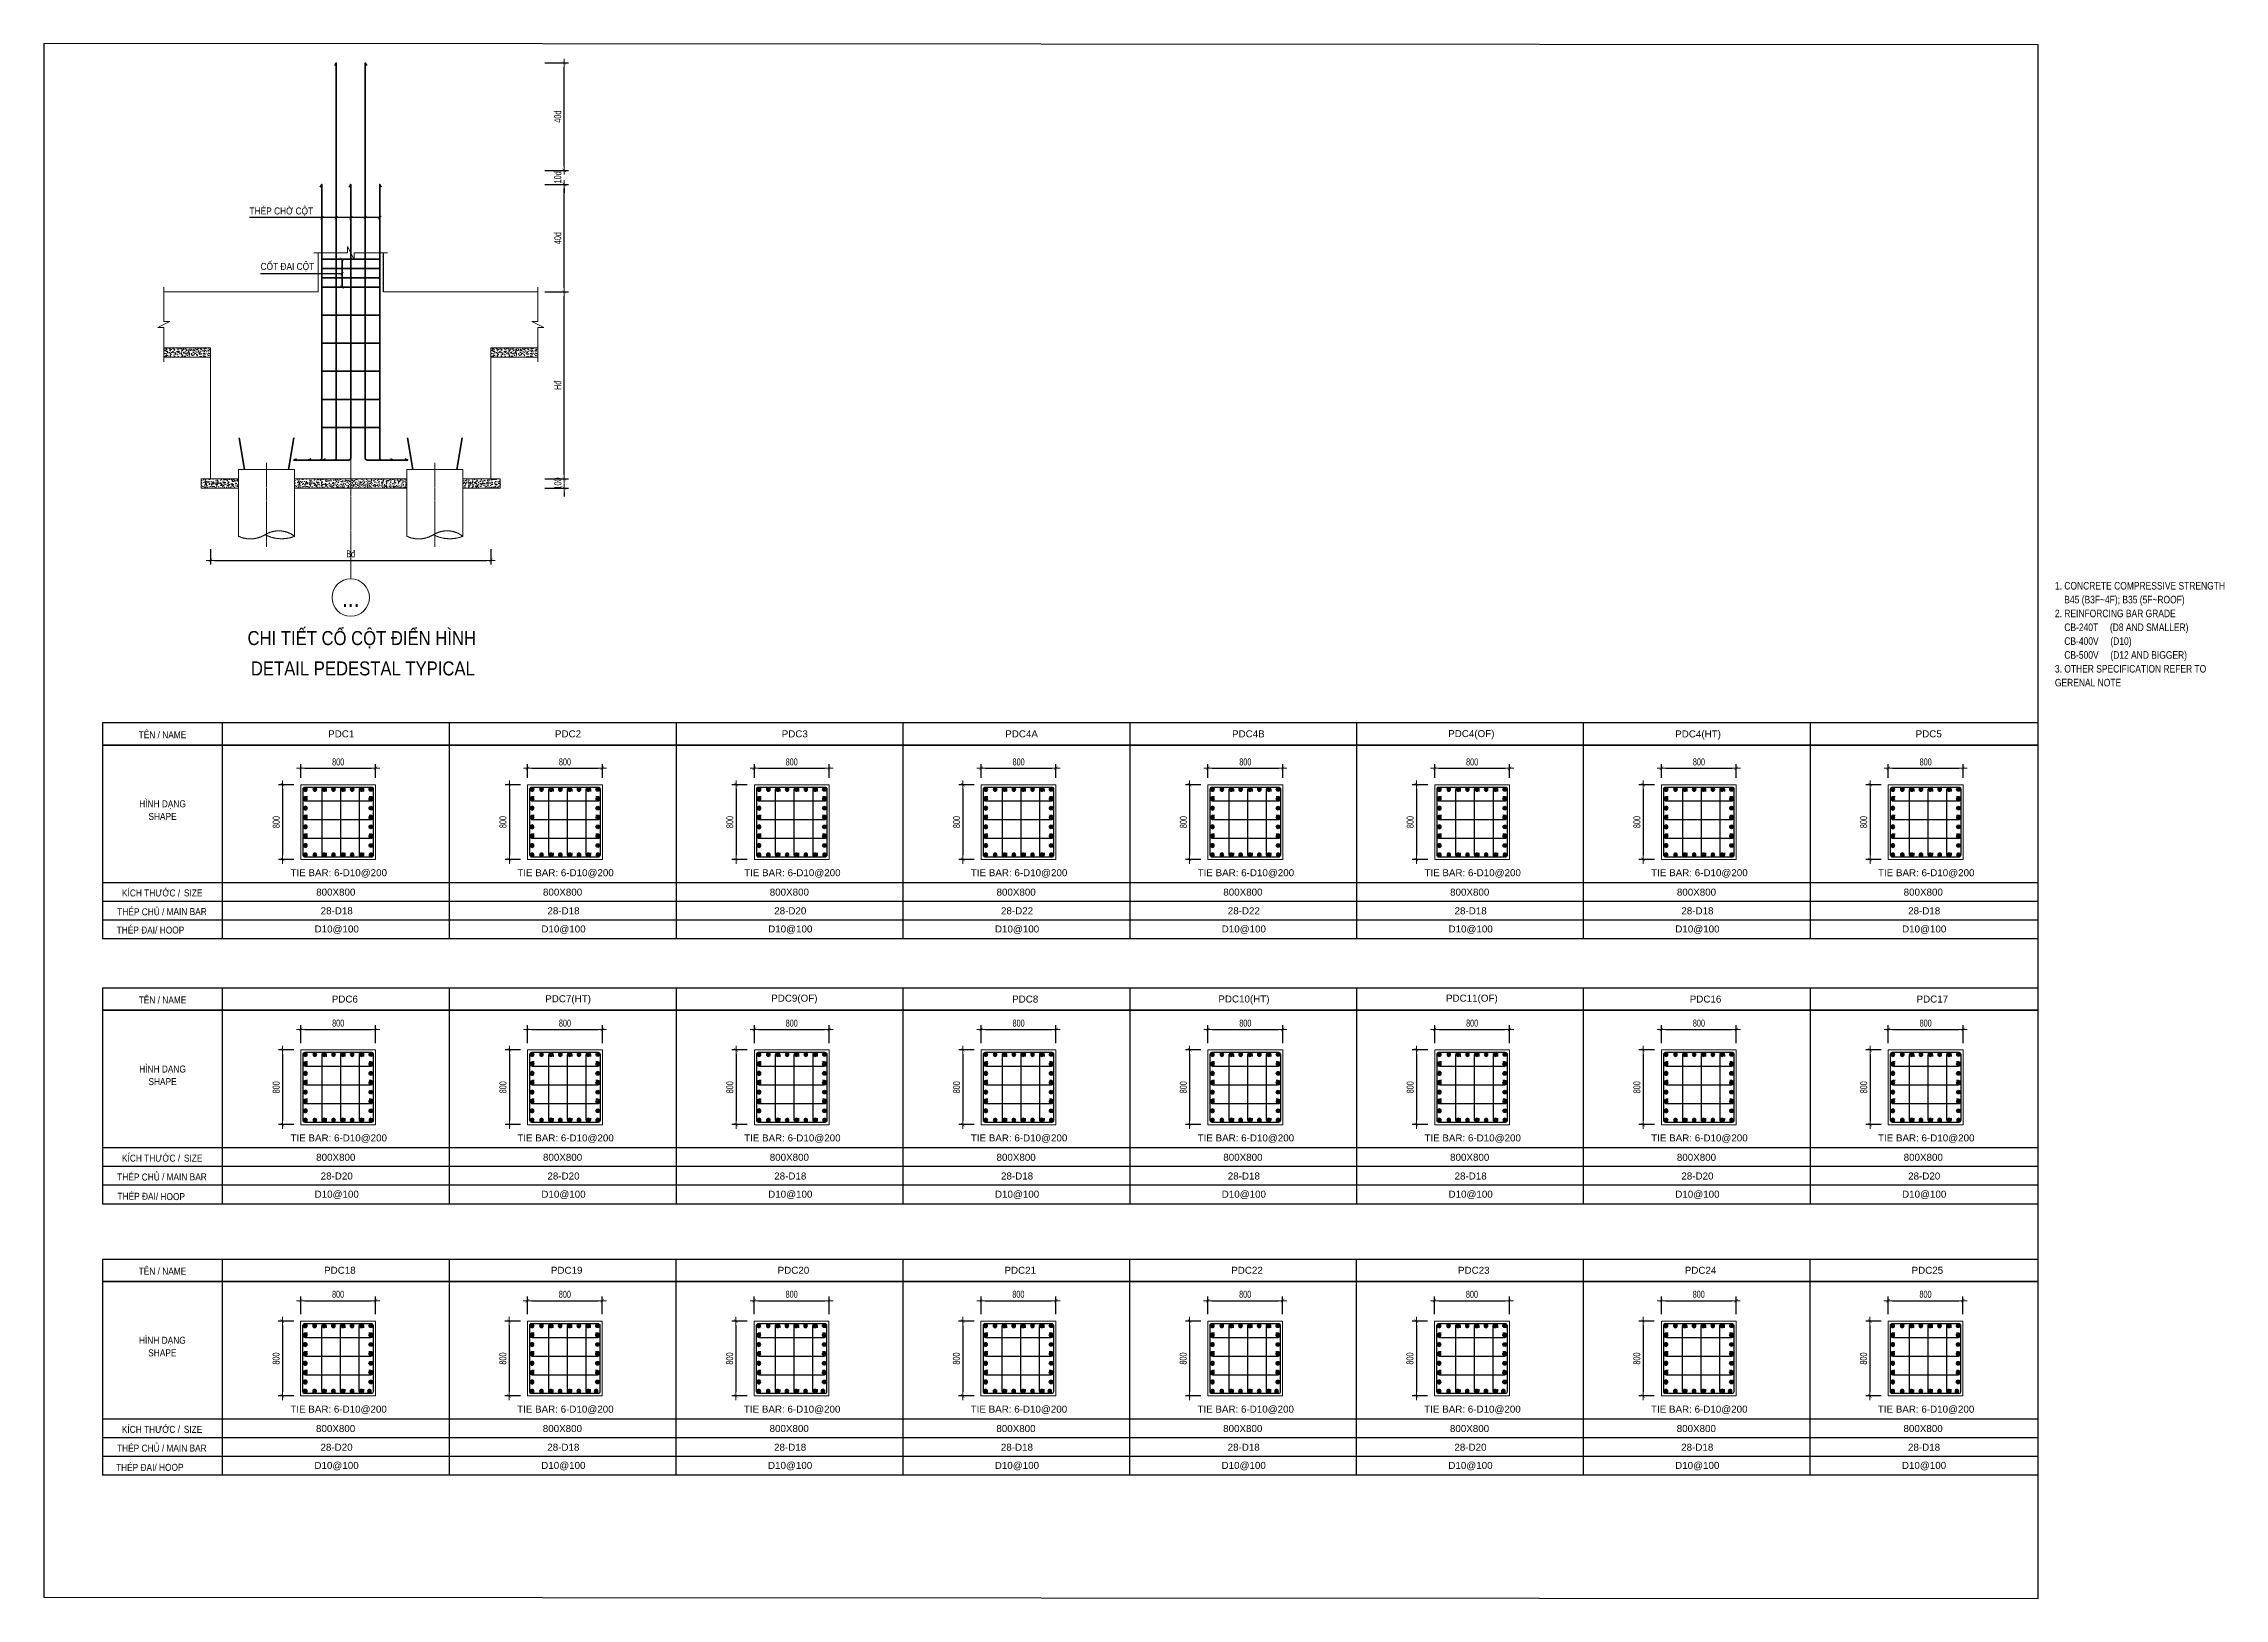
# Model space of a CAD drawing. Header units: millimetres. Extents: x 458085 to 481415, y 87765 to 165974.
# Drawn here: x 458086 to 481415, y 149341 to 165974 of the extents above; entities that cross this region are included whole.
import ezdxf
from ezdxf.enums import TextEntityAlignment as Align

# ---------------------------------------------------------------- set-up
doc = ezdxf.new("R2010")
doc.units = ezdxf.units.MM
doc.linetypes.add('CENTER2', pattern=[1.125, 0.75, -0.125, 0.125, -0.125])
doc.linetypes.add('HIDDEN', pattern=[9.525, 6.35, -3.175])
doc.layers.get('0').update_dxf_attribs({"lineweight": 20})
doc.layers.get('Defpoints').update_dxf_attribs({"color": 151, "lineweight": 9})
for name, color, linetype in [('2', 2, 'Continuous'), ('A-ANNO-LEAD', 4, 'Continuous'), ('CEN', 1, 'CENTER2'), ('STL', 3, 'Continuous'), ('TIT1', 3, 'Continuous')]:
    doc.layers.add(name, color=color, linetype=linetype)
for name, color, linetype, lineweight in [('KC-COT', 3, 'Continuous', 25), ('KC-TRUC', 5, 'CENTER2', 18), ('NDC_S_AXIS', 5, 'CENTER2', 13), ('NDC_S_BREAK-LINE', 1, 'Continuous', 15), ('NDC_S_CONTINUOUS', 3, 'Continuous', 20), ('NDC_S_DIM', 1, 'Continuous', 15), ('NDC_S_ENG TEXT', 2, 'Continuous', 9), ('NDC_S_HATCH MATERIAL', 8, 'Continuous', 13), ('NDC_S_LEADER', 1, 'Continuous', 15), ('NDC_S_REBAR', 4, 'Continuous', 35), ('NDC_S_VN TEXT', 7, 'Continuous', 20)]:
    doc.layers.add(name, color=color, linetype=linetype, lineweight=lineweight)
doc.styles.add('ARIAL', font='arial.ttf', dxfattribs={"width": 0.8})
doc.styles.add('NDC_ARIAL', font='arial.ttf', dxfattribs={"width": 0.85})
doc.styles.add('NDC_DIM', font='', dxfattribs={"width": 0.75})
doc.styles.get('NDC_DIM').set_extended_font_data('Dotum')
doc.dimstyles.new('NDC_1-25', dxfattribs={"dimscale": 25, "dimtxt": 2.5, "dimasz": 1, "dimexe": 1.5, "dimexo": 0, "dimgap": 0.8, "dimtad": 1, "dimdec": 0, "dimdsep": 46, "dimtxsty": 'NDC_ARIAL', "dimblk": 'DIMMARK', "dimcen": 49999.938995, "dimdle": 1.5, "dimclrd": 1, "dimclre": 1, "dimclrt": 3, "dimadec": 0, "dimazin": 0, "dimtfac": 1, "dimtdec": 0, "dimtix": 1, "dimtmove": 2, "dimatfit": 3, "dimfxl": 1, "dimarcsym": 0})
doc.dimstyles.new('NDC_dim_30', dxfattribs={"dimscale": 30, "dimtxt": 2.5, "dimasz": 1.5, "dimexe": 1.5, "dimexo": 2.5, "dimgap": 1, "dimtad": 1, "dimdec": 0, "dimzin": 0, "dimdsep": 46, "dimtxsty": 'NDC_DIM', "dimblk": 'DIMMARK', "dimcen": 0.09, "dimdle": 1.2, "dimclrd": 1, "dimclre": 1, "dimclrt": 3, "dimadec": 0, "dimazin": 0, "dimtfac": 1, "dimtdec": 0, "dimtix": 1, "dimtofl": 0, "dimtmove": 0, "dimatfit": 3, "dimfxl": 8, "dimfxlon": 1, "dimtolj": 1, "dimtzin": 0, "dimarcsym": 0})

msp = doc.modelspace()

# ---------------------------------------------------------------- texts
at = {"layer": 'NDC_S_VN TEXT', "style": 'NDC_ARIAL', "width": 0.85}
msp.add_text('CHI TIẾT CỔ CỘT ĐIỂN HÌNH', height=150, dxfattribs=at).set_placement((461489.3, 159614.6), align=Align.MIDDLE_CENTER)
for s, p in [('HÌNH DẠNG', (459357.9, 157842.8)), ('KÍCH THƯỚC /', (459235.5, 156897.1)), ('THÉP ĐAI/', (459084.7, 156500.4)), ('THÉP CHỦ /', (459125.5, 156697.1)), ('HÌNH DẠNG', (459357.9, 155005.6)), ('KÍCH THƯỚC /', (459235.5, 154059.9)), ('THÉP CHỦ /', (459125.5, 153859.9)), ('THÉP ĐAI/', (459093.8, 153652.2)), ('HÌNH DẠNG', (459356.2, 152104.1)), ('KÍCH THƯỚC /', (459233.8, 151158.3)), ('THÉP CHỦ /', (459123.7, 150958.3)), ('THÉP ĐAI/', (459078, 150751.1))]:
    msp.add_text(s, height=75, dxfattribs=at).set_placement(p, align=Align.MIDDLE)
at = {"layer": 'TIT1', "style": 'NDC_ARIAL', "width": 0.85}
for s, height, p in [('DETAIL PEDESTAL TYPICAL', 150, (461500.7, 159289.9)), ('TÊN / NAME', 75, (459357.4, 158589.9)), ('SHAPE', 75, (459357.9, 157706.6)), ('SIZE', 75, (459686, 156888.2)), ('MAIN BAR', 75, (459616.3, 156688.2)), ('HOOP', 75, (459459.4, 156491)), ('TÊN / NAME', 75, (459358, 155752.7)), ('SHAPE', 75, (459357.9, 154869.4)), ('SIZE', 75, (459686, 154051)), ('MAIN BAR', 75, (459616.3, 153851)), ('HOOP', 75, (459467.3, 153639.6)), ('TÊN / NAME', 75, (459357.4, 152851.2)), ('SHAPE', 75, (459356.2, 151967.8)), ('SIZE', 75, (459684.3, 151149.5)), ('MAIN BAR', 75, (459614.6, 150949.5)), ('HOOP', 75, (459451.6, 150743))]:
    msp.add_text(s, height=height, dxfattribs=at).set_placement(p, align=Align.MIDDLE)
at = {"layer": 'TIT1', "color": 2, "style": 'NDC_ARIAL'}
for s, p in [('PDC1', (461269.8, 158589.9)), ('PDC2', (463695.9, 158589.9)), ('PDC3', (466122, 158589.9)), ('PDC4A', (468548.1, 158589.9)), ('PDC4B', (470974.2, 158589.9)), ('PDC4(OF)', (473359.5, 158583.3)), ('PDC4(HT)', (475785.2, 158579.9)), ('PDC5', (478252.5, 158589.9)), ('PDC6', (461308.5, 155752.7)), ('PDC7(HT)', (463696.9, 155746.9)), ('PDC9(OF)', (466117.3, 155752.7)), ('PDC8', (468586.8, 155752.7)), ('PDC10(HT)', (470926.7, 155744.3)), ('PDC11(OF)', (473365.1, 155752.7)), ('PDC16', (475865.1, 155752.7)), ('PDC17', (478291.2, 155752.7)), ('PDC18', (461255.3, 152851.2)), ('PDC19', (463681.4, 152851.2)), ('PDC20', (466107.5, 152851.2)), ('PDC21', (468533.6, 152851.2)), ('PDC22', (470959.7, 152851.2)), ('PDC23', (473385.8, 152851.2)), ('PDC24', (475811.9, 152851.2)), ('PDC25', (478238, 152851.2))]:
    msp.add_text(s, height=75, dxfattribs=at).set_placement(p, align=Align.MIDDLE)
at = {"layer": 'TIT1', "style": 'NDC_ARIAL'}
for s, p in [('TIE BAR: 6-D10@200', (461243.2, 157098.8)), ('TIE BAR: 6-D10@200', (463669.3, 157098.8)), ('TIE BAR: 6-D10@200', (466095.4, 157098.8)), ('TIE BAR: 6-D10@200', (468521.5, 157098.8)), ('TIE BAR: 6-D10@200', (470947.6, 157098.8)), ('TIE BAR: 6-D10@200', (473373.7, 157098.8)), ('TIE BAR: 6-D10@200', (475799.8, 157098.8)), ('TIE BAR: 6-D10@200', (478225.9, 157098.8)), ('800X800', (461211.4, 156896.9)), ('800X800', (463637.5, 156896.9)), ('800X800', (466063.6, 156896.9)), ('800X800', (468489.7, 156896.9)), ('800X800', (470915.8, 156896.9)), ('800X800', (473341.9, 156896.9)), ('800X800', (475768, 156896.9)), ('800X800', (478194.1, 156896.9)), ('D10@100', (461221.4, 156496.9)), ('28-D18', (461221.4, 156696.9)), ('D10@100', (463647.5, 156496.9)), ('28-D18', (463647.5, 156696.9)), ('D10@100', (466073.6, 156496.9)), ('28-D20', (466073.6, 156696.9)), ('D10@100', (468499.7, 156496.9)), ('28-D22', (468499.7, 156696.9)), ('D10@100', (470925.8, 156496.9)), ('28-D22', (470925.8, 156696.9)), ('D10@100', (473351.9, 156496.9)), ('28-D18', (473351.9, 156696.9)), ('D10@100', (475778, 156496.9)), ('28-D18', (475778, 156696.9)), ('D10@100', (478204.1, 156496.9)), ('28-D18', (478204.1, 156696.9)), ('TIE BAR: 6-D10@200', (461243.2, 154261.6)), ('TIE BAR: 6-D10@200', (463669.3, 154261.6)), ('TIE BAR: 6-D10@200', (466095.4, 154261.6)), ('TIE BAR: 6-D10@200', (468521.5, 154261.6)), ('TIE BAR: 6-D10@200', (470947.6, 154261.6)), ('TIE BAR: 6-D10@200', (473373.7, 154261.6)), ('TIE BAR: 6-D10@200', (475799.8, 154261.6)), ('TIE BAR: 6-D10@200', (478225.9, 154261.6)), ('800X800', (461211.4, 154059.7)), ('800X800', (463637.5, 154059.7)), ('800X800', (466063.6, 154059.7)), ('800X800', (468489.7, 154059.7)), ('800X800', (470915.8, 154059.7)), ('800X800', (473341.9, 154059.7)), ('800X800', (475768, 154059.7)), ('800X800', (478194.1, 154059.7)), ('28-D20', (461221.4, 153859.7)), ('28-D20', (463647.5, 153859.7)), ('28-D18', (466073.6, 153859.7)), ('28-D18', (468499.7, 153859.7)), ('28-D18', (470925.8, 153859.7)), ('28-D18', (473351.9, 153859.7)), ('28-D20', (475778, 153859.7)), ('28-D20', (478204.1, 153859.7)), ('D10@100', (461221.4, 153659.7)), ('D10@100', (463647.5, 153659.7)), ('D10@100', (466073.6, 153659.7)), ('D10@100', (468499.7, 153659.7)), ('D10@100', (470925.8, 153659.7)), ('D10@100', (473351.9, 153659.7)), ('D10@100', (475778, 153659.7)), ('D10@100', (478204.1, 153659.7)), ('TIE BAR: 6-D10@200', (461241.5, 151360)), ('800X800', (461209.6, 151158.1)), ('TIE BAR: 6-D10@200', (463667.5, 151360)), ('800X800', (463635.7, 151158.1)), ('TIE BAR: 6-D10@200', (466093.6, 151360)), ('800X800', (466061.8, 151158.1)), ('TIE BAR: 6-D10@200', (468519.7, 151360)), ('800X800', (468487.9, 151158.1)), ('TIE BAR: 6-D10@200', (470945.8, 151360)), ('800X800', (470914, 151158.1)), ('TIE BAR: 6-D10@200', (473371.9, 151360)), ('800X800', (473340.1, 151158.1)), ('TIE BAR: 6-D10@200', (475798, 151360)), ('800X800', (475766.2, 151158.1)), ('TIE BAR: 6-D10@200', (478224.1, 151360)), ('800X800', (478192.3, 151158.1)), ('28-D20', (461219.7, 150958.1)), ('28-D18', (463645.8, 150958.1)), ('28-D18', (466071.9, 150958.1)), ('28-D18', (468498, 150958.1)), ('28-D18', (470924.1, 150958.1)), ('28-D20', (473350.2, 150958.1)), ('28-D18', (475776.3, 150958.1)), ('28-D18', (478202.4, 150958.1)), ('D10@100', (461219.7, 150758.1)), ('D10@100', (463645.8, 150758.1)), ('D10@100', (466071.9, 150758.1)), ('D10@100', (468498, 150758.1)), ('D10@100', (470924.1, 150758.1)), ('D10@100', (473350.2, 150758.1)), ('D10@100', (475776.3, 150758.1)), ('D10@100', (478202.4, 150758.1))]:
    msp.add_text(s, height=75, dxfattribs=at).set_placement(p, align=Align.MIDDLE)

# ---------------------------------------------------------------- blocks, each defined once
blk = doc.blocks.new('*U12')
at = {"layer": 'KC-TRUC', "ltscale": 30}
blk.add_line((0, 170), (0, -728), dxfattribs=at)
at = {"layer": 'NDC_S_HATCH MATERIAL', "color": 2, "linetype": 'HIDDEN', "ltscale": 500}
blk.add_lwpolyline([(300, -616), (300, 99), (-300, 99), (-300, -616)], dxfattribs=at)
for centre, major_axis, start_param, end_param in [((-174, -344), (-212, 212), 1.921341, 2.912184), ((130, -832), (-194, 194), -1.452433, -0.227584), ((161, -259), (271, 271), 3.446929, 4.297833)]:
    blk.add_ellipse(centre, major_axis=major_axis, ratio=1, start_param=start_param, end_param=end_param, dxfattribs=at)
at = {"layer": 'NDC_S_REBAR', "linetype": 'HIDDEN', "ltscale": 200}
for p, q in [((-292, 438), (-236, 100)), ((236, 100), (292, 438))]:
    blk.add_line(p, q, dxfattribs=at)
blk = doc.blocks.new('DIMMARK')
at = {"layer": 'NDC_S_DIM', "color": 1}
blk.add_line((-1.5, 0), (1, 0), dxfattribs=at)
at = {"layer": 'NDC_S_DIM', "color": 2, "const_width": 0.1}
blk.add_lwpolyline([(-0.42, -0.42), (0.42, 0.42)], dxfattribs=at)
blk = doc.blocks.new('*D17')
at = {"layer": 'Defpoints', "color": 0, "transparency": 16777216}
for p in [(459871, 160639), (462871, 160639), (462871, 160446)]:
    blk.add_point(p, dxfattribs=at)
at = {"layer": 'NDC_S_DIM', "color": 1, "lineweight": -2, "transparency": 16777216}
for p, q in [((459871, 160564), (459871, 160401)), ((462871, 160564), (462871, 160401)), ((459916, 160446), (462826, 160446))]:
    blk.add_line(p, q, dxfattribs=at)
at = {"layer": 'NDC_S_DIM', "color": 1, "lineweight": -2, "transparency": 16777216, "xscale": 45, "yscale": 45, "zscale": 45, "rotation": 180}
blk.add_blockref('DIMMARK', (459871, 160446), dxfattribs=at)
at = {"layer": 'NDC_S_DIM', "color": 1, "lineweight": -2, "transparency": 16777216, "xscale": 45, "yscale": 45, "zscale": 45}
blk.add_blockref('DIMMARK', (462871, 160446), dxfattribs=at)
at = {"layer": 'NDC_S_DIM', "color": 3, "transparency": 16777216, "insert": (461371, 160515), "char_height": 75, "attachment_point": 5, "style": 'NDC_DIM'}
blk.add_mtext('\\A1;Bđ', dxfattribs=at)
blk = doc.blocks.new('*D18')
at = {"layer": 'Defpoints', "color": 0, "transparency": 16777216}
for p in [(463371, 161318), (463371, 161218), (463655, 161318)]:
    blk.add_point(p, dxfattribs=at)
at = {"layer": 'NDC_S_DIM', "color": 1, "lineweight": -2, "transparency": 16777216}
for p, q in [((463446, 161318), (463700, 161318)), ((463446, 161218), (463700, 161218)), ((463655, 161363), (463655, 161408)), ((463655, 161173), (463655, 161128))]:
    blk.add_line(p, q, dxfattribs=at)
at = {"layer": 'NDC_S_DIM', "color": 1, "lineweight": -2, "transparency": 16777216, "xscale": 45, "yscale": 45, "zscale": 45}
for p, rotation in [((463655, 161318), 270), ((463655, 161218), 90)]:
    blk.add_blockref('DIMMARK', p, dxfattribs=dict(at, rotation=rotation))
at = {"layer": 'NDC_S_DIM', "color": 3, "transparency": 16777216, "insert": (463587, 161268), "char_height": 75, "attachment_point": 5, "rotation": 90, "style": 'NDC_DIM'}
blk.add_mtext('\\A1;100', dxfattribs=at)
blk = doc.blocks.new('*D19')
at = {"layer": 'Defpoints', "color": 0, "transparency": 16777216}
for p in [(463371, 163318), (463655, 163318), (463371, 161318)]:
    blk.add_point(p, dxfattribs=at)
at = {"layer": 'NDC_S_DIM', "color": 1, "lineweight": -2, "transparency": 16777216}
for p, q in [((463446, 163318), (463700, 163318)), ((463655, 161363), (463655, 163273)), ((463446, 161318), (463700, 161318))]:
    blk.add_line(p, q, dxfattribs=at)
at = {"layer": 'NDC_S_DIM', "color": 1, "lineweight": -2, "transparency": 16777216, "xscale": 45, "yscale": 45, "zscale": 45}
for p, rotation in [((463655, 163318), 90), ((463655, 161318), 270)]:
    blk.add_blockref('DIMMARK', p, dxfattribs=dict(at, rotation=rotation))
at = {"layer": 'NDC_S_DIM', "color": 3, "transparency": 16777216, "insert": (463586, 162318), "char_height": 75, "attachment_point": 5, "rotation": 90, "style": 'NDC_DIM'}
blk.add_mtext('\\A1;Hđ', dxfattribs=at)
blk = doc.blocks.new('*U13')
at = {"layer": 'NDC_S_REBAR', "ltscale": 1500}
blk.add_line((-310, 0), (310, 0), dxfattribs=at)
blk = doc.blocks.new('*U14')
at = {"layer": 'NDC_S_ENG TEXT', "color": 0, "linetype": 'ByBlock', "lineweight": -2, "transparency": 16777216}
for p in [(0, 1500), (0, 1200), (0, 900), (0, 600), (0, 300), (0, 0)]:
    blk.add_blockref('*U13', p, dxfattribs=at)
blk = doc.blocks.new('*U15')
at = {"layer": 'NDC_S_REBAR', "ltscale": 1500}
blk.add_line((-310, 0), (310, 0), dxfattribs=at)
blk = doc.blocks.new('*U16')
at = {"layer": 'NDC_S_ENG TEXT', "color": 0, "linetype": 'ByBlock', "lineweight": -2, "transparency": 16777216}
for p in [(0, 300), (0, 200), (0, 100), (0, 0)]:
    blk.add_blockref('*U15', p, dxfattribs=at)
blk = doc.blocks.new('*U11')
at = {"layer": 'NDC_S_DIM'}
blk.add_circle((0, 0), 5, dxfattribs=at)
at = {"color": 7, "style": 'ARIAL', "width": 0.8}
blk.add_attdef('GRID', text='', height=5, dxfattribs=at).set_placement((0, 0), align=Align.MIDDLE)
blk = doc.blocks.new('*D20')
at = {"layer": 'Defpoints', "color": 0, "ltscale": 40, "transparency": 16777216}
for p in [(463371, 164468), (463655, 164468), (463371, 163318)]:
    blk.add_point(p, dxfattribs=at)
at = {"layer": 'NDC_S_DIM', "color": 1, "lineweight": -2, "ltscale": 40, "transparency": 16777216}
for p, q in [((463446, 164468), (463700, 164468)), ((463655, 163363), (463655, 164423)), ((463446, 163318), (463700, 163318))]:
    blk.add_line(p, q, dxfattribs=at)
at = {"layer": 'NDC_S_DIM', "color": 1, "lineweight": -2, "ltscale": 40, "transparency": 16777216, "xscale": 45, "yscale": 45, "zscale": 45}
for p, rotation in [((463655, 164468), 90), ((463655, 163318), 270)]:
    blk.add_blockref('DIMMARK', p, dxfattribs=dict(at, rotation=rotation))
at = {"layer": 'NDC_S_DIM', "color": 3, "ltscale": 40, "transparency": 16777216, "insert": (463586, 163893), "char_height": 75, "attachment_point": 5, "rotation": 90, "style": 'NDC_DIM'}
blk.add_mtext('\\A1;40d', dxfattribs=at)
blk = doc.blocks.new('*D21')
at = {"layer": 'Defpoints', "color": 0, "ltscale": 40, "transparency": 16777216}
for p in [(463371, 164618), (463655, 164618), (463371, 164468)]:
    blk.add_point(p, dxfattribs=at)
at = {"layer": 'NDC_S_DIM', "color": 1, "lineweight": -2, "ltscale": 40, "transparency": 16777216}
for p, q in [((463655, 164663), (463655, 164708)), ((463446, 164618), (463700, 164618)), ((463446, 164468), (463700, 164468)), ((463655, 164423), (463655, 164378))]:
    blk.add_line(p, q, dxfattribs=at)
at = {"layer": 'NDC_S_DIM', "color": 1, "lineweight": -2, "ltscale": 40, "transparency": 16777216, "xscale": 45, "yscale": 45, "zscale": 45}
for p, rotation in [((463655, 164618), 270), ((463655, 164468), 90)]:
    blk.add_blockref('DIMMARK', p, dxfattribs=dict(at, rotation=rotation))
at = {"layer": 'NDC_S_DIM', "color": 3, "ltscale": 40, "transparency": 16777216, "insert": (463586, 164543), "char_height": 75, "attachment_point": 5, "rotation": 90, "style": 'NDC_DIM'}
blk.add_mtext('\\A1;10d', dxfattribs=at)
blk = doc.blocks.new('*D22')
at = {"layer": 'Defpoints', "color": 0, "ltscale": 40, "transparency": 16777216}
for p in [(463371, 165768), (463655, 165768), (463371, 164618)]:
    blk.add_point(p, dxfattribs=at)
at = {"layer": 'NDC_S_DIM', "color": 1, "lineweight": -2, "ltscale": 40, "transparency": 16777216}
for p, q in [((463446, 165768), (463700, 165768)), ((463655, 164663), (463655, 165723)), ((463446, 164618), (463700, 164618))]:
    blk.add_line(p, q, dxfattribs=at)
at = {"layer": 'NDC_S_DIM', "color": 1, "lineweight": -2, "ltscale": 40, "transparency": 16777216, "xscale": 45, "yscale": 45, "zscale": 45}
for p, rotation in [((463655, 165768), 90), ((463655, 164618), 270)]:
    blk.add_blockref('DIMMARK', p, dxfattribs=dict(at, rotation=rotation))
at = {"layer": 'NDC_S_DIM', "color": 3, "ltscale": 40, "transparency": 16777216, "insert": (463586, 165193), "char_height": 75, "attachment_point": 5, "rotation": 90, "style": 'NDC_DIM'}
blk.add_mtext('\\A1;40d', dxfattribs=at)
blk = doc.blocks.new('GN')
at = {"layer": 'TIT1', "insert": (0, 0), "char_height": 81, "width": 1996.3, "attachment_point": 1, "line_spacing_factor": 1.096296, "style": 'ARIAL'}
blk.add_mtext('\\A1;1. CONCRETE COMPRESSIVE STRENGTH\\P    B45 (B3F~4F); B35 (5F~ROOF)\\P2. REINFORCING BAR GRADE\\P    CB-240T     (D8 AND SMALLER)\\P    CB-400V     (D10)\\P    CB-500V     (D12 AND BIGGER)\\P3. OTHER SPECIFICATION REFER TO GERENAL NOTE ', dxfattribs=at)
blk = doc.blocks.new('8')
at = {"layer": '2'}
blk.add_hatch(color=256, dxfattribs=at).paths.add_polyline_path([(20, 0, 0.386127), (2, 20), (-2, 20, 0.386127), (-20, 0, 1)])
blk.add_circle((0, 0), 20, dxfattribs=at)
blk = doc.blocks.new('5')
at = {"layer": 'CEN', "rotation": 180}
blk.add_blockref('8', (0, 0), dxfattribs=at)
blk = doc.blocks.new('*D26')
at = {"layer": 'Defpoints', "color": 0, "ltscale": 40, "transparency": 16777216}
for p in [(460837, 158046), (460642, 157246), (460837, 157246)]:
    blk.add_point(p, dxfattribs=at)
at = {"layer": 'NDC_S_DIM', "color": 1, "lineweight": -2, "ltscale": 40, "transparency": 16777216}
for p, q in [((460762, 158046), (460597, 158046)), ((460642, 158001), (460642, 157291)), ((460762, 157246), (460597, 157246))]:
    blk.add_line(p, q, dxfattribs=at)
at = {"layer": 'NDC_S_DIM', "color": 1, "lineweight": -2, "ltscale": 40, "transparency": 16777216, "xscale": 45, "yscale": 45, "zscale": 45}
for p, rotation in [((460642, 158046), 90), ((460642, 157246), 270)]:
    blk.add_blockref('DIMMARK', p, dxfattribs=dict(at, rotation=rotation))
at = {"layer": 'NDC_S_DIM', "color": 3, "ltscale": 40, "transparency": 16777216, "insert": (460574, 157646), "char_height": 75, "attachment_point": 5, "rotation": 90, "style": 'NDC_DIM'}
blk.add_mtext('\\A1;800', dxfattribs=at)
blk = doc.blocks.new('*D25')
at = {"layer": 'Defpoints', "color": 0, "ltscale": 40, "transparency": 16777216}
for p in [(463263, 158046), (463068, 157246), (463263, 157246)]:
    blk.add_point(p, dxfattribs=at)
at = {"layer": 'NDC_S_DIM', "color": 1, "lineweight": -2, "ltscale": 40, "transparency": 16777216}
for p, q in [((463188, 158046), (463023, 158046)), ((463068, 158001), (463068, 157291)), ((463188, 157246), (463023, 157246))]:
    blk.add_line(p, q, dxfattribs=at)
at = {"layer": 'NDC_S_DIM', "color": 1, "lineweight": -2, "ltscale": 40, "transparency": 16777216, "xscale": 45, "yscale": 45, "zscale": 45}
for p, rotation in [((463068, 158046), 90), ((463068, 157246), 270)]:
    blk.add_blockref('DIMMARK', p, dxfattribs=dict(at, rotation=rotation))
at = {"layer": 'NDC_S_DIM', "color": 3, "ltscale": 40, "transparency": 16777216, "insert": (463000, 157646), "char_height": 75, "attachment_point": 5, "rotation": 90, "style": 'NDC_DIM'}
blk.add_mtext('\\A1;800', dxfattribs=at)
blk = doc.blocks.new('*D23')
at = {"layer": 'Defpoints', "color": 0, "ltscale": 40, "transparency": 16777216}
for p in [(465689, 158046), (465494, 157246), (465689, 157246)]:
    blk.add_point(p, dxfattribs=at)
at = {"layer": 'NDC_S_DIM', "color": 1, "lineweight": -2, "ltscale": 40, "transparency": 16777216}
for p, q in [((465614, 158046), (465449, 158046)), ((465494, 158001), (465494, 157291)), ((465614, 157246), (465449, 157246))]:
    blk.add_line(p, q, dxfattribs=at)
at = {"layer": 'NDC_S_DIM', "color": 1, "lineweight": -2, "ltscale": 40, "transparency": 16777216, "xscale": 45, "yscale": 45, "zscale": 45}
for p, rotation in [((465494, 158046), 90), ((465494, 157246), 270)]:
    blk.add_blockref('DIMMARK', p, dxfattribs=dict(at, rotation=rotation))
at = {"layer": 'NDC_S_DIM', "color": 3, "ltscale": 40, "transparency": 16777216, "insert": (465427, 157646), "char_height": 75, "attachment_point": 5, "rotation": 90, "style": 'NDC_DIM'}
blk.add_mtext('\\A1;800', dxfattribs=at)
blk = doc.blocks.new('*D24')
at = {"layer": 'Defpoints', "color": 0, "ltscale": 40, "transparency": 16777216}
for p in [(468116, 158046), (467920, 157246), (468116, 157246)]:
    blk.add_point(p, dxfattribs=at)
at = {"layer": 'NDC_S_DIM', "color": 1, "lineweight": -2, "ltscale": 40, "transparency": 16777216}
for p, q in [((468041, 158046), (467875, 158046)), ((467920, 158001), (467920, 157291)), ((468041, 157246), (467875, 157246))]:
    blk.add_line(p, q, dxfattribs=at)
at = {"layer": 'NDC_S_DIM', "color": 1, "lineweight": -2, "ltscale": 40, "transparency": 16777216, "xscale": 45, "yscale": 45, "zscale": 45}
for p, rotation in [((467920, 158046), 90), ((467920, 157246), 270)]:
    blk.add_blockref('DIMMARK', p, dxfattribs=dict(at, rotation=rotation))
at = {"layer": 'NDC_S_DIM', "color": 3, "ltscale": 40, "transparency": 16777216, "insert": (467853, 157646), "char_height": 75, "attachment_point": 5, "rotation": 90, "style": 'NDC_DIM'}
blk.add_mtext('\\A1;800', dxfattribs=at)
blk = doc.blocks.new('*D29')
at = {"layer": 'Defpoints', "color": 0, "ltscale": 40, "transparency": 16777216}
for p in [(470542, 158046), (470346, 157246), (470542, 157246)]:
    blk.add_point(p, dxfattribs=at)
at = {"layer": 'NDC_S_DIM', "color": 1, "lineweight": -2, "ltscale": 40, "transparency": 16777216}
for p, q in [((470467, 158046), (470301, 158046)), ((470346, 158001), (470346, 157291)), ((470467, 157246), (470301, 157246))]:
    blk.add_line(p, q, dxfattribs=at)
at = {"layer": 'NDC_S_DIM', "color": 1, "lineweight": -2, "ltscale": 40, "transparency": 16777216, "xscale": 45, "yscale": 45, "zscale": 45}
for p, rotation in [((470346, 158046), 90), ((470346, 157246), 270)]:
    blk.add_blockref('DIMMARK', p, dxfattribs=dict(at, rotation=rotation))
at = {"layer": 'NDC_S_DIM', "color": 3, "ltscale": 40, "transparency": 16777216, "insert": (470279, 157646), "char_height": 75, "attachment_point": 5, "rotation": 90, "style": 'NDC_DIM'}
blk.add_mtext('\\A1;800', dxfattribs=at)
blk = doc.blocks.new('*D28')
at = {"layer": 'Defpoints', "color": 0, "ltscale": 40, "transparency": 16777216}
for p in [(472968, 158046), (472772, 157246), (472968, 157246)]:
    blk.add_point(p, dxfattribs=at)
at = {"layer": 'NDC_S_DIM', "color": 1, "lineweight": -2, "ltscale": 40, "transparency": 16777216}
for p, q in [((472893, 158046), (472727, 158046)), ((472772, 158001), (472772, 157291)), ((472893, 157246), (472727, 157246))]:
    blk.add_line(p, q, dxfattribs=at)
at = {"layer": 'NDC_S_DIM', "color": 1, "lineweight": -2, "ltscale": 40, "transparency": 16777216, "xscale": 45, "yscale": 45, "zscale": 45}
for p, rotation in [((472772, 158046), 90), ((472772, 157246), 270)]:
    blk.add_blockref('DIMMARK', p, dxfattribs=dict(at, rotation=rotation))
at = {"layer": 'NDC_S_DIM', "color": 3, "ltscale": 40, "transparency": 16777216, "insert": (472705, 157646), "char_height": 75, "attachment_point": 5, "rotation": 90, "style": 'NDC_DIM'}
blk.add_mtext('\\A1;800', dxfattribs=at)
blk = doc.blocks.new('*D30')
at = {"layer": 'Defpoints', "color": 0, "ltscale": 40, "transparency": 16777216}
for p in [(475394, 158046), (475198, 157246), (475394, 157246)]:
    blk.add_point(p, dxfattribs=at)
at = {"layer": 'NDC_S_DIM', "color": 1, "lineweight": -2, "ltscale": 40, "transparency": 16777216}
for p, q in [((475319, 158046), (475153, 158046)), ((475198, 158001), (475198, 157291)), ((475319, 157246), (475153, 157246))]:
    blk.add_line(p, q, dxfattribs=at)
at = {"layer": 'NDC_S_DIM', "color": 1, "lineweight": -2, "ltscale": 40, "transparency": 16777216, "xscale": 45, "yscale": 45, "zscale": 45}
for p, rotation in [((475198, 158046), 90), ((475198, 157246), 270)]:
    blk.add_blockref('DIMMARK', p, dxfattribs=dict(at, rotation=rotation))
at = {"layer": 'NDC_S_DIM', "color": 3, "ltscale": 40, "transparency": 16777216, "insert": (475131, 157646), "char_height": 75, "attachment_point": 5, "rotation": 90, "style": 'NDC_DIM'}
blk.add_mtext('\\A1;800', dxfattribs=at)
blk = doc.blocks.new('*D27')
at = {"layer": 'Defpoints', "color": 0, "ltscale": 40, "transparency": 16777216}
for p in [(477820, 158046), (477625, 157246), (477820, 157246)]:
    blk.add_point(p, dxfattribs=at)
at = {"layer": 'NDC_S_DIM', "color": 1, "lineweight": -2, "ltscale": 40, "transparency": 16777216}
for p, q in [((477745, 158046), (477580, 158046)), ((477625, 158001), (477625, 157291)), ((477745, 157246), (477580, 157246))]:
    blk.add_line(p, q, dxfattribs=at)
at = {"layer": 'NDC_S_DIM', "color": 1, "lineweight": -2, "ltscale": 40, "transparency": 16777216, "xscale": 45, "yscale": 45, "zscale": 45}
for p, rotation in [((477625, 158046), 90), ((477625, 157246), 270)]:
    blk.add_blockref('DIMMARK', p, dxfattribs=dict(at, rotation=rotation))
at = {"layer": 'NDC_S_DIM', "color": 3, "ltscale": 40, "transparency": 16777216, "insert": (477557, 157646), "char_height": 75, "attachment_point": 5, "rotation": 90, "style": 'NDC_DIM'}
blk.add_mtext('\\A1;800', dxfattribs=at)
blk = doc.blocks.new('*D45')
at = {"layer": 'Defpoints', "color": 0, "ltscale": 40, "transparency": 16777216}
for p in [(461637, 155428), (460837, 155206), (461637, 155206)]:
    blk.add_point(p, dxfattribs=at)
at = {"layer": 'NDC_S_DIM', "color": 1, "lineweight": -2, "ltscale": 40, "transparency": 16777216}
for p, q in [((460837, 155281), (460837, 155473)), ((460882, 155428), (461592, 155428)), ((461637, 155281), (461637, 155473))]:
    blk.add_line(p, q, dxfattribs=at)
at = {"layer": 'NDC_S_DIM', "color": 1, "lineweight": -2, "ltscale": 40, "transparency": 16777216, "xscale": 45, "yscale": 45, "zscale": 45, "rotation": 180}
blk.add_blockref('DIMMARK', (460837, 155428), dxfattribs=at)
at = {"layer": 'NDC_S_DIM', "color": 1, "lineweight": -2, "ltscale": 40, "transparency": 16777216, "xscale": 45, "yscale": 45, "zscale": 45}
blk.add_blockref('DIMMARK', (461637, 155428), dxfattribs=at)
at = {"layer": 'NDC_S_DIM', "color": 3, "ltscale": 40, "transparency": 16777216, "insert": (461237, 155495), "char_height": 75, "attachment_point": 5, "style": 'NDC_DIM'}
blk.add_mtext('\\A1;800', dxfattribs=at)
blk = doc.blocks.new('*D46')
at = {"layer": 'Defpoints', "color": 0, "ltscale": 40, "transparency": 16777216}
for p in [(460837, 155209), (460642, 154409), (460837, 154409)]:
    blk.add_point(p, dxfattribs=at)
at = {"layer": 'NDC_S_DIM', "color": 1, "lineweight": -2, "ltscale": 40, "transparency": 16777216}
for p, q in [((460762, 155209), (460597, 155209)), ((460642, 155164), (460642, 154454)), ((460762, 154409), (460597, 154409))]:
    blk.add_line(p, q, dxfattribs=at)
at = {"layer": 'NDC_S_DIM', "color": 1, "lineweight": -2, "ltscale": 40, "transparency": 16777216, "xscale": 45, "yscale": 45, "zscale": 45}
for p, rotation in [((460642, 155209), 90), ((460642, 154409), 270)]:
    blk.add_blockref('DIMMARK', p, dxfattribs=dict(at, rotation=rotation))
at = {"layer": 'NDC_S_DIM', "color": 3, "ltscale": 40, "transparency": 16777216, "insert": (460574, 154809), "char_height": 75, "attachment_point": 5, "rotation": 90, "style": 'NDC_DIM'}
blk.add_mtext('\\A1;800', dxfattribs=at)
blk = doc.blocks.new('*D35')
at = {"layer": 'Defpoints', "color": 0, "ltscale": 40, "transparency": 16777216}
for p in [(464063, 155428), (463263, 155206), (464063, 155206)]:
    blk.add_point(p, dxfattribs=at)
at = {"layer": 'NDC_S_DIM', "color": 1, "lineweight": -2, "ltscale": 40, "transparency": 16777216}
for p, q in [((463263, 155281), (463263, 155473)), ((463308, 155428), (464018, 155428)), ((464063, 155281), (464063, 155473))]:
    blk.add_line(p, q, dxfattribs=at)
at = {"layer": 'NDC_S_DIM', "color": 1, "lineweight": -2, "ltscale": 40, "transparency": 16777216, "xscale": 45, "yscale": 45, "zscale": 45, "rotation": 180}
blk.add_blockref('DIMMARK', (463263, 155428), dxfattribs=at)
at = {"layer": 'NDC_S_DIM', "color": 1, "lineweight": -2, "ltscale": 40, "transparency": 16777216, "xscale": 45, "yscale": 45, "zscale": 45}
blk.add_blockref('DIMMARK', (464063, 155428), dxfattribs=at)
at = {"layer": 'NDC_S_DIM', "color": 3, "ltscale": 40, "transparency": 16777216, "insert": (463663, 155495), "char_height": 75, "attachment_point": 5, "style": 'NDC_DIM'}
blk.add_mtext('\\A1;800', dxfattribs=at)
blk = doc.blocks.new('*D36')
at = {"layer": 'Defpoints', "color": 0, "ltscale": 40, "transparency": 16777216}
for p in [(463263, 155209), (463068, 154409), (463263, 154409)]:
    blk.add_point(p, dxfattribs=at)
at = {"layer": 'NDC_S_DIM', "color": 1, "lineweight": -2, "ltscale": 40, "transparency": 16777216}
for p, q in [((463188, 155209), (463023, 155209)), ((463068, 155164), (463068, 154454)), ((463188, 154409), (463023, 154409))]:
    blk.add_line(p, q, dxfattribs=at)
at = {"layer": 'NDC_S_DIM', "color": 1, "lineweight": -2, "ltscale": 40, "transparency": 16777216, "xscale": 45, "yscale": 45, "zscale": 45}
for p, rotation in [((463068, 155209), 90), ((463068, 154409), 270)]:
    blk.add_blockref('DIMMARK', p, dxfattribs=dict(at, rotation=rotation))
at = {"layer": 'NDC_S_DIM', "color": 3, "ltscale": 40, "transparency": 16777216, "insert": (463000, 154809), "char_height": 75, "attachment_point": 5, "rotation": 90, "style": 'NDC_DIM'}
blk.add_mtext('\\A1;800', dxfattribs=at)
blk = doc.blocks.new('*D39')
at = {"layer": 'Defpoints', "color": 0, "ltscale": 40, "transparency": 16777216}
for p in [(466489, 155428), (465689, 155206), (466489, 155206)]:
    blk.add_point(p, dxfattribs=at)
at = {"layer": 'NDC_S_DIM', "color": 1, "lineweight": -2, "ltscale": 40, "transparency": 16777216}
for p, q in [((465689, 155281), (465689, 155473)), ((465734, 155428), (466444, 155428)), ((466489, 155281), (466489, 155473))]:
    blk.add_line(p, q, dxfattribs=at)
at = {"layer": 'NDC_S_DIM', "color": 1, "lineweight": -2, "ltscale": 40, "transparency": 16777216, "xscale": 45, "yscale": 45, "zscale": 45, "rotation": 180}
blk.add_blockref('DIMMARK', (465689, 155428), dxfattribs=at)
at = {"layer": 'NDC_S_DIM', "color": 1, "lineweight": -2, "ltscale": 40, "transparency": 16777216, "xscale": 45, "yscale": 45, "zscale": 45}
blk.add_blockref('DIMMARK', (466489, 155428), dxfattribs=at)
at = {"layer": 'NDC_S_DIM', "color": 3, "ltscale": 40, "transparency": 16777216, "insert": (466089, 155495), "char_height": 75, "attachment_point": 5, "style": 'NDC_DIM'}
blk.add_mtext('\\A1;800', dxfattribs=at)
blk = doc.blocks.new('*D40')
at = {"layer": 'Defpoints', "color": 0, "ltscale": 40, "transparency": 16777216}
for p in [(465689, 155209), (465494, 154409), (465689, 154409)]:
    blk.add_point(p, dxfattribs=at)
at = {"layer": 'NDC_S_DIM', "color": 1, "lineweight": -2, "ltscale": 40, "transparency": 16777216}
for p, q in [((465614, 155209), (465449, 155209)), ((465494, 155164), (465494, 154454)), ((465614, 154409), (465449, 154409))]:
    blk.add_line(p, q, dxfattribs=at)
at = {"layer": 'NDC_S_DIM', "color": 1, "lineweight": -2, "ltscale": 40, "transparency": 16777216, "xscale": 45, "yscale": 45, "zscale": 45}
for p, rotation in [((465494, 155209), 90), ((465494, 154409), 270)]:
    blk.add_blockref('DIMMARK', p, dxfattribs=dict(at, rotation=rotation))
at = {"layer": 'NDC_S_DIM', "color": 3, "ltscale": 40, "transparency": 16777216, "insert": (465427, 154809), "char_height": 75, "attachment_point": 5, "rotation": 90, "style": 'NDC_DIM'}
blk.add_mtext('\\A1;800', dxfattribs=at)
blk = doc.blocks.new('*D43')
at = {"layer": 'Defpoints', "color": 0, "ltscale": 40, "transparency": 16777216}
for p in [(468916, 155428), (468116, 155206), (468916, 155206)]:
    blk.add_point(p, dxfattribs=at)
at = {"layer": 'NDC_S_DIM', "color": 1, "lineweight": -2, "ltscale": 40, "transparency": 16777216}
for p, q in [((468116, 155281), (468116, 155473)), ((468161, 155428), (468871, 155428)), ((468916, 155281), (468916, 155473))]:
    blk.add_line(p, q, dxfattribs=at)
at = {"layer": 'NDC_S_DIM', "color": 1, "lineweight": -2, "ltscale": 40, "transparency": 16777216, "xscale": 45, "yscale": 45, "zscale": 45, "rotation": 180}
blk.add_blockref('DIMMARK', (468116, 155428), dxfattribs=at)
at = {"layer": 'NDC_S_DIM', "color": 1, "lineweight": -2, "ltscale": 40, "transparency": 16777216, "xscale": 45, "yscale": 45, "zscale": 45}
blk.add_blockref('DIMMARK', (468916, 155428), dxfattribs=at)
at = {"layer": 'NDC_S_DIM', "color": 3, "ltscale": 40, "transparency": 16777216, "insert": (468516, 155495), "char_height": 75, "attachment_point": 5, "style": 'NDC_DIM'}
blk.add_mtext('\\A1;800', dxfattribs=at)
blk = doc.blocks.new('*D44')
at = {"layer": 'Defpoints', "color": 0, "ltscale": 40, "transparency": 16777216}
for p in [(468116, 155209), (467920, 154409), (468116, 154409)]:
    blk.add_point(p, dxfattribs=at)
at = {"layer": 'NDC_S_DIM', "color": 1, "lineweight": -2, "ltscale": 40, "transparency": 16777216}
for p, q in [((468041, 155209), (467875, 155209)), ((467920, 155164), (467920, 154454)), ((468041, 154409), (467875, 154409))]:
    blk.add_line(p, q, dxfattribs=at)
at = {"layer": 'NDC_S_DIM', "color": 1, "lineweight": -2, "ltscale": 40, "transparency": 16777216, "xscale": 45, "yscale": 45, "zscale": 45}
for p, rotation in [((467920, 155209), 90), ((467920, 154409), 270)]:
    blk.add_blockref('DIMMARK', p, dxfattribs=dict(at, rotation=rotation))
at = {"layer": 'NDC_S_DIM', "color": 3, "ltscale": 40, "transparency": 16777216, "insert": (467853, 154809), "char_height": 75, "attachment_point": 5, "rotation": 90, "style": 'NDC_DIM'}
blk.add_mtext('\\A1;800', dxfattribs=at)
blk = doc.blocks.new('*D37')
at = {"layer": 'Defpoints', "color": 0, "ltscale": 40, "transparency": 16777216}
for p in [(471342, 155428), (470542, 155206), (471342, 155206)]:
    blk.add_point(p, dxfattribs=at)
at = {"layer": 'NDC_S_DIM', "color": 1, "lineweight": -2, "ltscale": 40, "transparency": 16777216}
for p, q in [((470542, 155281), (470542, 155473)), ((470587, 155428), (471297, 155428)), ((471342, 155281), (471342, 155473))]:
    blk.add_line(p, q, dxfattribs=at)
at = {"layer": 'NDC_S_DIM', "color": 1, "lineweight": -2, "ltscale": 40, "transparency": 16777216, "xscale": 45, "yscale": 45, "zscale": 45, "rotation": 180}
blk.add_blockref('DIMMARK', (470542, 155428), dxfattribs=at)
at = {"layer": 'NDC_S_DIM', "color": 1, "lineweight": -2, "ltscale": 40, "transparency": 16777216, "xscale": 45, "yscale": 45, "zscale": 45}
blk.add_blockref('DIMMARK', (471342, 155428), dxfattribs=at)
at = {"layer": 'NDC_S_DIM', "color": 3, "ltscale": 40, "transparency": 16777216, "insert": (470942, 155495), "char_height": 75, "attachment_point": 5, "style": 'NDC_DIM'}
blk.add_mtext('\\A1;800', dxfattribs=at)
blk = doc.blocks.new('*D38')
at = {"layer": 'Defpoints', "color": 0, "ltscale": 40, "transparency": 16777216}
for p in [(470542, 155209), (470346, 154409), (470542, 154409)]:
    blk.add_point(p, dxfattribs=at)
at = {"layer": 'NDC_S_DIM', "color": 1, "lineweight": -2, "ltscale": 40, "transparency": 16777216}
for p, q in [((470467, 155209), (470301, 155209)), ((470346, 155164), (470346, 154454)), ((470467, 154409), (470301, 154409))]:
    blk.add_line(p, q, dxfattribs=at)
at = {"layer": 'NDC_S_DIM', "color": 1, "lineweight": -2, "ltscale": 40, "transparency": 16777216, "xscale": 45, "yscale": 45, "zscale": 45}
for p, rotation in [((470346, 155209), 90), ((470346, 154409), 270)]:
    blk.add_blockref('DIMMARK', p, dxfattribs=dict(at, rotation=rotation))
at = {"layer": 'NDC_S_DIM', "color": 3, "ltscale": 40, "transparency": 16777216, "insert": (470279, 154809), "char_height": 75, "attachment_point": 5, "rotation": 90, "style": 'NDC_DIM'}
blk.add_mtext('\\A1;800', dxfattribs=at)
blk = doc.blocks.new('*D41')
at = {"layer": 'Defpoints', "color": 0, "ltscale": 40, "transparency": 16777216}
for p in [(473768, 155428), (472968, 155206), (473768, 155206)]:
    blk.add_point(p, dxfattribs=at)
at = {"layer": 'NDC_S_DIM', "color": 1, "lineweight": -2, "ltscale": 40, "transparency": 16777216}
for p, q in [((472968, 155281), (472968, 155473)), ((473013, 155428), (473723, 155428)), ((473768, 155281), (473768, 155473))]:
    blk.add_line(p, q, dxfattribs=at)
at = {"layer": 'NDC_S_DIM', "color": 1, "lineweight": -2, "ltscale": 40, "transparency": 16777216, "xscale": 45, "yscale": 45, "zscale": 45, "rotation": 180}
blk.add_blockref('DIMMARK', (472968, 155428), dxfattribs=at)
at = {"layer": 'NDC_S_DIM', "color": 1, "lineweight": -2, "ltscale": 40, "transparency": 16777216, "xscale": 45, "yscale": 45, "zscale": 45}
blk.add_blockref('DIMMARK', (473768, 155428), dxfattribs=at)
at = {"layer": 'NDC_S_DIM', "color": 3, "ltscale": 40, "transparency": 16777216, "insert": (473368, 155495), "char_height": 75, "attachment_point": 5, "style": 'NDC_DIM'}
blk.add_mtext('\\A1;800', dxfattribs=at)
blk = doc.blocks.new('*D42')
at = {"layer": 'Defpoints', "color": 0, "ltscale": 40, "transparency": 16777216}
for p in [(472968, 155209), (472772, 154409), (472968, 154409)]:
    blk.add_point(p, dxfattribs=at)
at = {"layer": 'NDC_S_DIM', "color": 1, "lineweight": -2, "ltscale": 40, "transparency": 16777216}
for p, q in [((472893, 155209), (472727, 155209)), ((472772, 155164), (472772, 154454)), ((472893, 154409), (472727, 154409))]:
    blk.add_line(p, q, dxfattribs=at)
at = {"layer": 'NDC_S_DIM', "color": 1, "lineweight": -2, "ltscale": 40, "transparency": 16777216, "xscale": 45, "yscale": 45, "zscale": 45}
for p, rotation in [((472772, 155209), 90), ((472772, 154409), 270)]:
    blk.add_blockref('DIMMARK', p, dxfattribs=dict(at, rotation=rotation))
at = {"layer": 'NDC_S_DIM', "color": 3, "ltscale": 40, "transparency": 16777216, "insert": (472705, 154809), "char_height": 75, "attachment_point": 5, "rotation": 90, "style": 'NDC_DIM'}
blk.add_mtext('\\A1;800', dxfattribs=at)
blk = doc.blocks.new('*D31')
at = {"layer": 'Defpoints', "color": 0, "ltscale": 40, "transparency": 16777216}
for p in [(476194, 155428), (475394, 155206), (476194, 155206)]:
    blk.add_point(p, dxfattribs=at)
at = {"layer": 'NDC_S_DIM', "color": 1, "lineweight": -2, "ltscale": 40, "transparency": 16777216}
for p, q in [((475394, 155281), (475394, 155473)), ((475439, 155428), (476149, 155428)), ((476194, 155281), (476194, 155473))]:
    blk.add_line(p, q, dxfattribs=at)
at = {"layer": 'NDC_S_DIM', "color": 1, "lineweight": -2, "ltscale": 40, "transparency": 16777216, "xscale": 45, "yscale": 45, "zscale": 45, "rotation": 180}
blk.add_blockref('DIMMARK', (475394, 155428), dxfattribs=at)
at = {"layer": 'NDC_S_DIM', "color": 1, "lineweight": -2, "ltscale": 40, "transparency": 16777216, "xscale": 45, "yscale": 45, "zscale": 45}
blk.add_blockref('DIMMARK', (476194, 155428), dxfattribs=at)
at = {"layer": 'NDC_S_DIM', "color": 3, "ltscale": 40, "transparency": 16777216, "insert": (475794, 155495), "char_height": 75, "attachment_point": 5, "style": 'NDC_DIM'}
blk.add_mtext('\\A1;800', dxfattribs=at)
blk = doc.blocks.new('*D32')
at = {"layer": 'Defpoints', "color": 0, "ltscale": 40, "transparency": 16777216}
for p in [(475394, 155209), (475198, 154409), (475394, 154409)]:
    blk.add_point(p, dxfattribs=at)
at = {"layer": 'NDC_S_DIM', "color": 1, "lineweight": -2, "ltscale": 40, "transparency": 16777216}
for p, q in [((475319, 155209), (475153, 155209)), ((475198, 155164), (475198, 154454)), ((475319, 154409), (475153, 154409))]:
    blk.add_line(p, q, dxfattribs=at)
at = {"layer": 'NDC_S_DIM', "color": 1, "lineweight": -2, "ltscale": 40, "transparency": 16777216, "xscale": 45, "yscale": 45, "zscale": 45}
for p, rotation in [((475198, 155209), 90), ((475198, 154409), 270)]:
    blk.add_blockref('DIMMARK', p, dxfattribs=dict(at, rotation=rotation))
at = {"layer": 'NDC_S_DIM', "color": 3, "ltscale": 40, "transparency": 16777216, "insert": (475131, 154809), "char_height": 75, "attachment_point": 5, "rotation": 90, "style": 'NDC_DIM'}
blk.add_mtext('\\A1;800', dxfattribs=at)
blk = doc.blocks.new('*D33')
at = {"layer": 'Defpoints', "color": 0, "ltscale": 40, "transparency": 16777216}
for p in [(478620, 155428), (477820, 155206), (478620, 155206)]:
    blk.add_point(p, dxfattribs=at)
at = {"layer": 'NDC_S_DIM', "color": 1, "lineweight": -2, "ltscale": 40, "transparency": 16777216}
for p, q in [((477820, 155281), (477820, 155473)), ((477865, 155428), (478575, 155428)), ((478620, 155281), (478620, 155473))]:
    blk.add_line(p, q, dxfattribs=at)
at = {"layer": 'NDC_S_DIM', "color": 1, "lineweight": -2, "ltscale": 40, "transparency": 16777216, "xscale": 45, "yscale": 45, "zscale": 45, "rotation": 180}
blk.add_blockref('DIMMARK', (477820, 155428), dxfattribs=at)
at = {"layer": 'NDC_S_DIM', "color": 1, "lineweight": -2, "ltscale": 40, "transparency": 16777216, "xscale": 45, "yscale": 45, "zscale": 45}
blk.add_blockref('DIMMARK', (478620, 155428), dxfattribs=at)
at = {"layer": 'NDC_S_DIM', "color": 3, "ltscale": 40, "transparency": 16777216, "insert": (478220, 155495), "char_height": 75, "attachment_point": 5, "style": 'NDC_DIM'}
blk.add_mtext('\\A1;800', dxfattribs=at)
blk = doc.blocks.new('*D34')
at = {"layer": 'Defpoints', "color": 0, "ltscale": 40, "transparency": 16777216}
for p in [(477820, 155209), (477625, 154409), (477820, 154409)]:
    blk.add_point(p, dxfattribs=at)
at = {"layer": 'NDC_S_DIM', "color": 1, "lineweight": -2, "ltscale": 40, "transparency": 16777216}
for p, q in [((477745, 155209), (477580, 155209)), ((477625, 155164), (477625, 154454)), ((477745, 154409), (477580, 154409))]:
    blk.add_line(p, q, dxfattribs=at)
at = {"layer": 'NDC_S_DIM', "color": 1, "lineweight": -2, "ltscale": 40, "transparency": 16777216, "xscale": 45, "yscale": 45, "zscale": 45}
for p, rotation in [((477625, 155209), 90), ((477625, 154409), 270)]:
    blk.add_blockref('DIMMARK', p, dxfattribs=dict(at, rotation=rotation))
at = {"layer": 'NDC_S_DIM', "color": 3, "ltscale": 40, "transparency": 16777216, "insert": (477557, 154809), "char_height": 75, "attachment_point": 5, "rotation": 90, "style": 'NDC_DIM'}
blk.add_mtext('\\A1;800', dxfattribs=at)
blk = doc.blocks.new('*D53')
at = {"layer": 'Defpoints', "color": 0, "ltscale": 40, "transparency": 16777216}
for p in [(461636, 152526), (460836, 152305), (461636, 152305)]:
    blk.add_point(p, dxfattribs=at)
at = {"layer": 'NDC_S_DIM', "color": 1, "lineweight": -2, "ltscale": 40, "transparency": 16777216}
for p, q in [((460836, 152380), (460836, 152571)), ((460881, 152526), (461591, 152526)), ((461636, 152380), (461636, 152571))]:
    blk.add_line(p, q, dxfattribs=at)
at = {"layer": 'NDC_S_DIM', "color": 1, "lineweight": -2, "ltscale": 40, "transparency": 16777216, "xscale": 45, "yscale": 45, "zscale": 45, "rotation": 180}
blk.add_blockref('DIMMARK', (460836, 152526), dxfattribs=at)
at = {"layer": 'NDC_S_DIM', "color": 1, "lineweight": -2, "ltscale": 40, "transparency": 16777216, "xscale": 45, "yscale": 45, "zscale": 45}
blk.add_blockref('DIMMARK', (461636, 152526), dxfattribs=at)
at = {"layer": 'NDC_S_DIM', "color": 3, "ltscale": 40, "transparency": 16777216, "insert": (461236, 152594), "char_height": 75, "attachment_point": 5, "style": 'NDC_DIM'}
blk.add_mtext('\\A1;800', dxfattribs=at)
blk = doc.blocks.new('*D54')
at = {"layer": 'Defpoints', "color": 0, "ltscale": 40, "transparency": 16777216}
for p in [(460836, 152307), (460640, 151507), (460836, 151507)]:
    blk.add_point(p, dxfattribs=at)
at = {"layer": 'NDC_S_DIM', "color": 1, "lineweight": -2, "ltscale": 40, "transparency": 16777216}
for p, q in [((460761, 152307), (460595, 152307)), ((460640, 152262), (460640, 151552)), ((460761, 151507), (460595, 151507))]:
    blk.add_line(p, q, dxfattribs=at)
at = {"layer": 'NDC_S_DIM', "color": 1, "lineweight": -2, "ltscale": 40, "transparency": 16777216, "xscale": 45, "yscale": 45, "zscale": 45}
for p, rotation in [((460640, 152307), 90), ((460640, 151507), 270)]:
    blk.add_blockref('DIMMARK', p, dxfattribs=dict(at, rotation=rotation))
at = {"layer": 'NDC_S_DIM', "color": 3, "ltscale": 40, "transparency": 16777216, "insert": (460573, 151907), "char_height": 75, "attachment_point": 5, "rotation": 90, "style": 'NDC_DIM'}
blk.add_mtext('\\A1;800', dxfattribs=at)
blk = doc.blocks.new('*D49')
at = {"layer": 'Defpoints', "color": 0, "ltscale": 40, "transparency": 16777216}
for p in [(464062, 152526), (463262, 152305), (464062, 152305)]:
    blk.add_point(p, dxfattribs=at)
at = {"layer": 'NDC_S_DIM', "color": 1, "lineweight": -2, "ltscale": 40, "transparency": 16777216}
for p, q in [((463262, 152380), (463262, 152571)), ((463307, 152526), (464017, 152526)), ((464062, 152380), (464062, 152571))]:
    blk.add_line(p, q, dxfattribs=at)
at = {"layer": 'NDC_S_DIM', "color": 1, "lineweight": -2, "ltscale": 40, "transparency": 16777216, "xscale": 45, "yscale": 45, "zscale": 45, "rotation": 180}
blk.add_blockref('DIMMARK', (463262, 152526), dxfattribs=at)
at = {"layer": 'NDC_S_DIM', "color": 1, "lineweight": -2, "ltscale": 40, "transparency": 16777216, "xscale": 45, "yscale": 45, "zscale": 45}
blk.add_blockref('DIMMARK', (464062, 152526), dxfattribs=at)
at = {"layer": 'NDC_S_DIM', "color": 3, "ltscale": 40, "transparency": 16777216, "insert": (463662, 152594), "char_height": 75, "attachment_point": 5, "style": 'NDC_DIM'}
blk.add_mtext('\\A1;800', dxfattribs=at)
blk = doc.blocks.new('*D50')
at = {"layer": 'Defpoints', "color": 0, "ltscale": 40, "transparency": 16777216}
for p in [(463262, 152307), (463066, 151507), (463262, 151507)]:
    blk.add_point(p, dxfattribs=at)
at = {"layer": 'NDC_S_DIM', "color": 1, "lineweight": -2, "ltscale": 40, "transparency": 16777216}
for p, q in [((463187, 152307), (463021, 152307)), ((463066, 152262), (463066, 151552)), ((463187, 151507), (463021, 151507))]:
    blk.add_line(p, q, dxfattribs=at)
at = {"layer": 'NDC_S_DIM', "color": 1, "lineweight": -2, "ltscale": 40, "transparency": 16777216, "xscale": 45, "yscale": 45, "zscale": 45}
for p, rotation in [((463066, 152307), 90), ((463066, 151507), 270)]:
    blk.add_blockref('DIMMARK', p, dxfattribs=dict(at, rotation=rotation))
at = {"layer": 'NDC_S_DIM', "color": 3, "ltscale": 40, "transparency": 16777216, "insert": (462999, 151907), "char_height": 75, "attachment_point": 5, "rotation": 90, "style": 'NDC_DIM'}
blk.add_mtext('\\A1;800', dxfattribs=at)
blk = doc.blocks.new('*D51')
at = {"layer": 'Defpoints', "color": 0, "ltscale": 40, "transparency": 16777216}
for p in [(466488, 152526), (465688, 152305), (466488, 152305)]:
    blk.add_point(p, dxfattribs=at)
at = {"layer": 'NDC_S_DIM', "color": 1, "lineweight": -2, "ltscale": 40, "transparency": 16777216}
for p, q in [((465688, 152380), (465688, 152571)), ((465733, 152526), (466443, 152526)), ((466488, 152380), (466488, 152571))]:
    blk.add_line(p, q, dxfattribs=at)
at = {"layer": 'NDC_S_DIM', "color": 1, "lineweight": -2, "ltscale": 40, "transparency": 16777216, "xscale": 45, "yscale": 45, "zscale": 45, "rotation": 180}
blk.add_blockref('DIMMARK', (465688, 152526), dxfattribs=at)
at = {"layer": 'NDC_S_DIM', "color": 1, "lineweight": -2, "ltscale": 40, "transparency": 16777216, "xscale": 45, "yscale": 45, "zscale": 45}
blk.add_blockref('DIMMARK', (466488, 152526), dxfattribs=at)
at = {"layer": 'NDC_S_DIM', "color": 3, "ltscale": 40, "transparency": 16777216, "insert": (466088, 152594), "char_height": 75, "attachment_point": 5, "style": 'NDC_DIM'}
blk.add_mtext('\\A1;800', dxfattribs=at)
blk = doc.blocks.new('*D52')
at = {"layer": 'Defpoints', "color": 0, "ltscale": 40, "transparency": 16777216}
for p in [(465688, 152307), (465492, 151507), (465688, 151507)]:
    blk.add_point(p, dxfattribs=at)
at = {"layer": 'NDC_S_DIM', "color": 1, "lineweight": -2, "ltscale": 40, "transparency": 16777216}
for p, q in [((465613, 152307), (465447, 152307)), ((465492, 152262), (465492, 151552)), ((465613, 151507), (465447, 151507))]:
    blk.add_line(p, q, dxfattribs=at)
at = {"layer": 'NDC_S_DIM', "color": 1, "lineweight": -2, "ltscale": 40, "transparency": 16777216, "xscale": 45, "yscale": 45, "zscale": 45}
for p, rotation in [((465492, 152307), 90), ((465492, 151507), 270)]:
    blk.add_blockref('DIMMARK', p, dxfattribs=dict(at, rotation=rotation))
at = {"layer": 'NDC_S_DIM', "color": 3, "ltscale": 40, "transparency": 16777216, "insert": (465425, 151907), "char_height": 75, "attachment_point": 5, "rotation": 90, "style": 'NDC_DIM'}
blk.add_mtext('\\A1;800', dxfattribs=at)
blk = doc.blocks.new('*D55')
at = {"layer": 'Defpoints', "color": 0, "ltscale": 40, "transparency": 16777216}
for p in [(468914, 152526), (468114, 152305), (468914, 152305)]:
    blk.add_point(p, dxfattribs=at)
at = {"layer": 'NDC_S_DIM', "color": 1, "lineweight": -2, "ltscale": 40, "transparency": 16777216}
for p, q in [((468114, 152380), (468114, 152571)), ((468159, 152526), (468869, 152526)), ((468914, 152380), (468914, 152571))]:
    blk.add_line(p, q, dxfattribs=at)
at = {"layer": 'NDC_S_DIM', "color": 1, "lineweight": -2, "ltscale": 40, "transparency": 16777216, "xscale": 45, "yscale": 45, "zscale": 45, "rotation": 180}
blk.add_blockref('DIMMARK', (468114, 152526), dxfattribs=at)
at = {"layer": 'NDC_S_DIM', "color": 1, "lineweight": -2, "ltscale": 40, "transparency": 16777216, "xscale": 45, "yscale": 45, "zscale": 45}
blk.add_blockref('DIMMARK', (468914, 152526), dxfattribs=at)
at = {"layer": 'NDC_S_DIM', "color": 3, "ltscale": 40, "transparency": 16777216, "insert": (468514, 152594), "char_height": 75, "attachment_point": 5, "style": 'NDC_DIM'}
blk.add_mtext('\\A1;800', dxfattribs=at)
blk = doc.blocks.new('*D56')
at = {"layer": 'Defpoints', "color": 0, "ltscale": 40, "transparency": 16777216}
for p in [(468114, 152307), (467918, 151507), (468114, 151507)]:
    blk.add_point(p, dxfattribs=at)
at = {"layer": 'NDC_S_DIM', "color": 1, "lineweight": -2, "ltscale": 40, "transparency": 16777216}
for p, q in [((468039, 152307), (467873, 152307)), ((467918, 152262), (467918, 151552)), ((468039, 151507), (467873, 151507))]:
    blk.add_line(p, q, dxfattribs=at)
at = {"layer": 'NDC_S_DIM', "color": 1, "lineweight": -2, "ltscale": 40, "transparency": 16777216, "xscale": 45, "yscale": 45, "zscale": 45}
for p, rotation in [((467918, 152307), 90), ((467918, 151507), 270)]:
    blk.add_blockref('DIMMARK', p, dxfattribs=dict(at, rotation=rotation))
at = {"layer": 'NDC_S_DIM', "color": 3, "ltscale": 40, "transparency": 16777216, "insert": (467851, 151907), "char_height": 75, "attachment_point": 5, "rotation": 90, "style": 'NDC_DIM'}
blk.add_mtext('\\A1;800', dxfattribs=at)
blk = doc.blocks.new('*D61')
at = {"layer": 'Defpoints', "color": 0, "ltscale": 40, "transparency": 16777216}
for p in [(471340, 152526), (470540, 152305), (471340, 152305)]:
    blk.add_point(p, dxfattribs=at)
at = {"layer": 'NDC_S_DIM', "color": 1, "lineweight": -2, "ltscale": 40, "transparency": 16777216}
for p, q in [((470540, 152380), (470540, 152571)), ((470585, 152526), (471295, 152526)), ((471340, 152380), (471340, 152571))]:
    blk.add_line(p, q, dxfattribs=at)
at = {"layer": 'NDC_S_DIM', "color": 1, "lineweight": -2, "ltscale": 40, "transparency": 16777216, "xscale": 45, "yscale": 45, "zscale": 45, "rotation": 180}
blk.add_blockref('DIMMARK', (470540, 152526), dxfattribs=at)
at = {"layer": 'NDC_S_DIM', "color": 1, "lineweight": -2, "ltscale": 40, "transparency": 16777216, "xscale": 45, "yscale": 45, "zscale": 45}
blk.add_blockref('DIMMARK', (471340, 152526), dxfattribs=at)
at = {"layer": 'NDC_S_DIM', "color": 3, "ltscale": 40, "transparency": 16777216, "insert": (470940, 152594), "char_height": 75, "attachment_point": 5, "style": 'NDC_DIM'}
blk.add_mtext('\\A1;800', dxfattribs=at)
blk = doc.blocks.new('*D62')
at = {"layer": 'Defpoints', "color": 0, "ltscale": 40, "transparency": 16777216}
for p in [(470540, 152307), (470345, 151507), (470540, 151507)]:
    blk.add_point(p, dxfattribs=at)
at = {"layer": 'NDC_S_DIM', "color": 1, "lineweight": -2, "ltscale": 40, "transparency": 16777216}
for p, q in [((470465, 152307), (470300, 152307)), ((470345, 152262), (470345, 151552)), ((470465, 151507), (470300, 151507))]:
    blk.add_line(p, q, dxfattribs=at)
at = {"layer": 'NDC_S_DIM', "color": 1, "lineweight": -2, "ltscale": 40, "transparency": 16777216, "xscale": 45, "yscale": 45, "zscale": 45}
for p, rotation in [((470345, 152307), 90), ((470345, 151507), 270)]:
    blk.add_blockref('DIMMARK', p, dxfattribs=dict(at, rotation=rotation))
at = {"layer": 'NDC_S_DIM', "color": 3, "ltscale": 40, "transparency": 16777216, "insert": (470277, 151907), "char_height": 75, "attachment_point": 5, "rotation": 90, "style": 'NDC_DIM'}
blk.add_mtext('\\A1;800', dxfattribs=at)
blk = doc.blocks.new('*D59')
at = {"layer": 'Defpoints', "color": 0, "ltscale": 40, "transparency": 16777216}
for p in [(473766, 152526), (472966, 152305), (473766, 152305)]:
    blk.add_point(p, dxfattribs=at)
at = {"layer": 'NDC_S_DIM', "color": 1, "lineweight": -2, "ltscale": 40, "transparency": 16777216}
for p, q in [((472966, 152380), (472966, 152571)), ((473011, 152526), (473721, 152526)), ((473766, 152380), (473766, 152571))]:
    blk.add_line(p, q, dxfattribs=at)
at = {"layer": 'NDC_S_DIM', "color": 1, "lineweight": -2, "ltscale": 40, "transparency": 16777216, "xscale": 45, "yscale": 45, "zscale": 45, "rotation": 180}
blk.add_blockref('DIMMARK', (472966, 152526), dxfattribs=at)
at = {"layer": 'NDC_S_DIM', "color": 1, "lineweight": -2, "ltscale": 40, "transparency": 16777216, "xscale": 45, "yscale": 45, "zscale": 45}
blk.add_blockref('DIMMARK', (473766, 152526), dxfattribs=at)
at = {"layer": 'NDC_S_DIM', "color": 3, "ltscale": 40, "transparency": 16777216, "insert": (473366, 152594), "char_height": 75, "attachment_point": 5, "style": 'NDC_DIM'}
blk.add_mtext('\\A1;800', dxfattribs=at)
blk = doc.blocks.new('*D60')
at = {"layer": 'Defpoints', "color": 0, "ltscale": 40, "transparency": 16777216}
for p in [(472966, 152307), (472771, 151507), (472966, 151507)]:
    blk.add_point(p, dxfattribs=at)
at = {"layer": 'NDC_S_DIM', "color": 1, "lineweight": -2, "ltscale": 40, "transparency": 16777216}
for p, q in [((472891, 152307), (472726, 152307)), ((472771, 152262), (472771, 151552)), ((472891, 151507), (472726, 151507))]:
    blk.add_line(p, q, dxfattribs=at)
at = {"layer": 'NDC_S_DIM', "color": 1, "lineweight": -2, "ltscale": 40, "transparency": 16777216, "xscale": 45, "yscale": 45, "zscale": 45}
for p, rotation in [((472771, 152307), 90), ((472771, 151507), 270)]:
    blk.add_blockref('DIMMARK', p, dxfattribs=dict(at, rotation=rotation))
at = {"layer": 'NDC_S_DIM', "color": 3, "ltscale": 40, "transparency": 16777216, "insert": (472703, 151907), "char_height": 75, "attachment_point": 5, "rotation": 90, "style": 'NDC_DIM'}
blk.add_mtext('\\A1;800', dxfattribs=at)
blk = doc.blocks.new('*D57')
at = {"layer": 'Defpoints', "color": 0, "ltscale": 40, "transparency": 16777216}
for p in [(476192, 152526), (475392, 152305), (476192, 152305)]:
    blk.add_point(p, dxfattribs=at)
at = {"layer": 'NDC_S_DIM', "color": 1, "lineweight": -2, "ltscale": 40, "transparency": 16777216}
for p, q in [((475392, 152380), (475392, 152571)), ((475437, 152526), (476147, 152526)), ((476192, 152380), (476192, 152571))]:
    blk.add_line(p, q, dxfattribs=at)
at = {"layer": 'NDC_S_DIM', "color": 1, "lineweight": -2, "ltscale": 40, "transparency": 16777216, "xscale": 45, "yscale": 45, "zscale": 45, "rotation": 180}
blk.add_blockref('DIMMARK', (475392, 152526), dxfattribs=at)
at = {"layer": 'NDC_S_DIM', "color": 1, "lineweight": -2, "ltscale": 40, "transparency": 16777216, "xscale": 45, "yscale": 45, "zscale": 45}
blk.add_blockref('DIMMARK', (476192, 152526), dxfattribs=at)
at = {"layer": 'NDC_S_DIM', "color": 3, "ltscale": 40, "transparency": 16777216, "insert": (475792, 152594), "char_height": 75, "attachment_point": 5, "style": 'NDC_DIM'}
blk.add_mtext('\\A1;800', dxfattribs=at)
blk = doc.blocks.new('*D58')
at = {"layer": 'Defpoints', "color": 0, "ltscale": 40, "transparency": 16777216}
for p in [(475392, 152307), (475197, 151507), (475392, 151507)]:
    blk.add_point(p, dxfattribs=at)
at = {"layer": 'NDC_S_DIM', "color": 1, "lineweight": -2, "ltscale": 40, "transparency": 16777216}
for p, q in [((475317, 152307), (475152, 152307)), ((475197, 152262), (475197, 151552)), ((475317, 151507), (475152, 151507))]:
    blk.add_line(p, q, dxfattribs=at)
at = {"layer": 'NDC_S_DIM', "color": 1, "lineweight": -2, "ltscale": 40, "transparency": 16777216, "xscale": 45, "yscale": 45, "zscale": 45}
for p, rotation in [((475197, 152307), 90), ((475197, 151507), 270)]:
    blk.add_blockref('DIMMARK', p, dxfattribs=dict(at, rotation=rotation))
at = {"layer": 'NDC_S_DIM', "color": 3, "ltscale": 40, "transparency": 16777216, "insert": (475129, 151907), "char_height": 75, "attachment_point": 5, "rotation": 90, "style": 'NDC_DIM'}
blk.add_mtext('\\A1;800', dxfattribs=at)
blk = doc.blocks.new('*D47')
at = {"layer": 'Defpoints', "color": 0, "ltscale": 40, "transparency": 16777216}
for p in [(478618, 152526), (477818, 152305), (478618, 152305)]:
    blk.add_point(p, dxfattribs=at)
at = {"layer": 'NDC_S_DIM', "color": 1, "lineweight": -2, "ltscale": 40, "transparency": 16777216}
for p, q in [((477818, 152380), (477818, 152571)), ((477863, 152526), (478573, 152526)), ((478618, 152380), (478618, 152571))]:
    blk.add_line(p, q, dxfattribs=at)
at = {"layer": 'NDC_S_DIM', "color": 1, "lineweight": -2, "ltscale": 40, "transparency": 16777216, "xscale": 45, "yscale": 45, "zscale": 45, "rotation": 180}
blk.add_blockref('DIMMARK', (477818, 152526), dxfattribs=at)
at = {"layer": 'NDC_S_DIM', "color": 1, "lineweight": -2, "ltscale": 40, "transparency": 16777216, "xscale": 45, "yscale": 45, "zscale": 45}
blk.add_blockref('DIMMARK', (478618, 152526), dxfattribs=at)
at = {"layer": 'NDC_S_DIM', "color": 3, "ltscale": 40, "transparency": 16777216, "insert": (478218, 152594), "char_height": 75, "attachment_point": 5, "style": 'NDC_DIM'}
blk.add_mtext('\\A1;800', dxfattribs=at)
blk = doc.blocks.new('*D48')
at = {"layer": 'Defpoints', "color": 0, "ltscale": 40, "transparency": 16777216}
for p in [(477818, 152307), (477623, 151507), (477818, 151507)]:
    blk.add_point(p, dxfattribs=at)
at = {"layer": 'NDC_S_DIM', "color": 1, "lineweight": -2, "ltscale": 40, "transparency": 16777216}
for p, q in [((477743, 152307), (477578, 152307)), ((477623, 152262), (477623, 151552)), ((477743, 151507), (477578, 151507))]:
    blk.add_line(p, q, dxfattribs=at)
at = {"layer": 'NDC_S_DIM', "color": 1, "lineweight": -2, "ltscale": 40, "transparency": 16777216, "xscale": 45, "yscale": 45, "zscale": 45}
for p, rotation in [((477623, 152307), 90), ((477623, 151507), 270)]:
    blk.add_blockref('DIMMARK', p, dxfattribs=dict(at, rotation=rotation))
at = {"layer": 'NDC_S_DIM', "color": 3, "ltscale": 40, "transparency": 16777216, "insert": (477555, 151907), "char_height": 75, "attachment_point": 5, "rotation": 90, "style": 'NDC_DIM'}
blk.add_mtext('\\A1;800', dxfattribs=at)
blk = doc.blocks.new('*D313')
at = {"layer": 'Defpoints', "color": 0, "ltscale": 40, "transparency": 16777216}
for p in [(461637, 158222), (460837, 158046), (461637, 158046)]:
    blk.add_point(p, dxfattribs=at)
at = {"layer": 'NDC_S_DIM', "color": 1, "lineweight": -2, "ltscale": 40, "transparency": 16777216}
for p, q in [((460837, 158121), (460837, 158267)), ((460882, 158222), (461592, 158222)), ((461637, 158121), (461637, 158267))]:
    blk.add_line(p, q, dxfattribs=at)
at = {"layer": 'NDC_S_DIM', "color": 1, "lineweight": -2, "ltscale": 40, "transparency": 16777216, "xscale": 45, "yscale": 45, "zscale": 45, "rotation": 180}
blk.add_blockref('DIMMARK', (460837, 158222), dxfattribs=at)
at = {"layer": 'NDC_S_DIM', "color": 1, "lineweight": -2, "ltscale": 40, "transparency": 16777216, "xscale": 45, "yscale": 45, "zscale": 45}
blk.add_blockref('DIMMARK', (461637, 158222), dxfattribs=at)
at = {"layer": 'NDC_S_DIM', "color": 3, "ltscale": 40, "transparency": 16777216, "insert": (461237, 158289), "char_height": 75, "attachment_point": 5, "style": 'NDC_DIM'}
blk.add_mtext('\\A1;800', dxfattribs=at)
blk = doc.blocks.new('*D314')
at = {"layer": 'Defpoints', "color": 0, "ltscale": 40, "transparency": 16777216}
for p in [(464063, 158222), (463263, 158046), (464063, 158046)]:
    blk.add_point(p, dxfattribs=at)
at = {"layer": 'NDC_S_DIM', "color": 1, "lineweight": -2, "ltscale": 40, "transparency": 16777216}
for p, q in [((463263, 158121), (463263, 158267)), ((463308, 158222), (464018, 158222)), ((464063, 158121), (464063, 158267))]:
    blk.add_line(p, q, dxfattribs=at)
at = {"layer": 'NDC_S_DIM', "color": 1, "lineweight": -2, "ltscale": 40, "transparency": 16777216, "xscale": 45, "yscale": 45, "zscale": 45, "rotation": 180}
blk.add_blockref('DIMMARK', (463263, 158222), dxfattribs=at)
at = {"layer": 'NDC_S_DIM', "color": 1, "lineweight": -2, "ltscale": 40, "transparency": 16777216, "xscale": 45, "yscale": 45, "zscale": 45}
blk.add_blockref('DIMMARK', (464063, 158222), dxfattribs=at)
at = {"layer": 'NDC_S_DIM', "color": 3, "ltscale": 40, "transparency": 16777216, "insert": (463663, 158289), "char_height": 75, "attachment_point": 5, "style": 'NDC_DIM'}
blk.add_mtext('\\A1;800', dxfattribs=at)
blk = doc.blocks.new('*D315')
at = {"layer": 'Defpoints', "color": 0, "ltscale": 40, "transparency": 16777216}
for p in [(466489, 158222), (465689, 158046), (466489, 158046)]:
    blk.add_point(p, dxfattribs=at)
at = {"layer": 'NDC_S_DIM', "color": 1, "lineweight": -2, "ltscale": 40, "transparency": 16777216}
for p, q in [((465689, 158121), (465689, 158267)), ((465734, 158222), (466444, 158222)), ((466489, 158121), (466489, 158267))]:
    blk.add_line(p, q, dxfattribs=at)
at = {"layer": 'NDC_S_DIM', "color": 1, "lineweight": -2, "ltscale": 40, "transparency": 16777216, "xscale": 45, "yscale": 45, "zscale": 45, "rotation": 180}
blk.add_blockref('DIMMARK', (465689, 158222), dxfattribs=at)
at = {"layer": 'NDC_S_DIM', "color": 1, "lineweight": -2, "ltscale": 40, "transparency": 16777216, "xscale": 45, "yscale": 45, "zscale": 45}
blk.add_blockref('DIMMARK', (466489, 158222), dxfattribs=at)
at = {"layer": 'NDC_S_DIM', "color": 3, "ltscale": 40, "transparency": 16777216, "insert": (466089, 158289), "char_height": 75, "attachment_point": 5, "style": 'NDC_DIM'}
blk.add_mtext('\\A1;800', dxfattribs=at)
blk = doc.blocks.new('*D316')
at = {"layer": 'Defpoints', "color": 0, "ltscale": 40, "transparency": 16777216}
for p in [(468916, 158222), (468116, 158046), (468916, 158046)]:
    blk.add_point(p, dxfattribs=at)
at = {"layer": 'NDC_S_DIM', "color": 1, "lineweight": -2, "ltscale": 40, "transparency": 16777216}
for p, q in [((468116, 158121), (468116, 158267)), ((468161, 158222), (468871, 158222)), ((468916, 158121), (468916, 158267))]:
    blk.add_line(p, q, dxfattribs=at)
at = {"layer": 'NDC_S_DIM', "color": 1, "lineweight": -2, "ltscale": 40, "transparency": 16777216, "xscale": 45, "yscale": 45, "zscale": 45, "rotation": 180}
blk.add_blockref('DIMMARK', (468116, 158222), dxfattribs=at)
at = {"layer": 'NDC_S_DIM', "color": 1, "lineweight": -2, "ltscale": 40, "transparency": 16777216, "xscale": 45, "yscale": 45, "zscale": 45}
blk.add_blockref('DIMMARK', (468916, 158222), dxfattribs=at)
at = {"layer": 'NDC_S_DIM', "color": 3, "ltscale": 40, "transparency": 16777216, "insert": (468516, 158289), "char_height": 75, "attachment_point": 5, "style": 'NDC_DIM'}
blk.add_mtext('\\A1;800', dxfattribs=at)
blk = doc.blocks.new('*D317')
at = {"layer": 'Defpoints', "color": 0, "ltscale": 40, "transparency": 16777216}
for p in [(471342, 158222), (470542, 158046), (471342, 158046)]:
    blk.add_point(p, dxfattribs=at)
at = {"layer": 'NDC_S_DIM', "color": 1, "lineweight": -2, "ltscale": 40, "transparency": 16777216}
for p, q in [((470542, 158121), (470542, 158267)), ((470587, 158222), (471297, 158222)), ((471342, 158121), (471342, 158267))]:
    blk.add_line(p, q, dxfattribs=at)
at = {"layer": 'NDC_S_DIM', "color": 1, "lineweight": -2, "ltscale": 40, "transparency": 16777216, "xscale": 45, "yscale": 45, "zscale": 45, "rotation": 180}
blk.add_blockref('DIMMARK', (470542, 158222), dxfattribs=at)
at = {"layer": 'NDC_S_DIM', "color": 1, "lineweight": -2, "ltscale": 40, "transparency": 16777216, "xscale": 45, "yscale": 45, "zscale": 45}
blk.add_blockref('DIMMARK', (471342, 158222), dxfattribs=at)
at = {"layer": 'NDC_S_DIM', "color": 3, "ltscale": 40, "transparency": 16777216, "insert": (470942, 158289), "char_height": 75, "attachment_point": 5, "style": 'NDC_DIM'}
blk.add_mtext('\\A1;800', dxfattribs=at)
blk = doc.blocks.new('*D318')
at = {"layer": 'Defpoints', "color": 0, "ltscale": 40, "transparency": 16777216}
for p in [(473768, 158222), (472968, 158046), (473768, 158046)]:
    blk.add_point(p, dxfattribs=at)
at = {"layer": 'NDC_S_DIM', "color": 1, "lineweight": -2, "ltscale": 40, "transparency": 16777216}
for p, q in [((472968, 158121), (472968, 158267)), ((473013, 158222), (473723, 158222)), ((473768, 158121), (473768, 158267))]:
    blk.add_line(p, q, dxfattribs=at)
at = {"layer": 'NDC_S_DIM', "color": 1, "lineweight": -2, "ltscale": 40, "transparency": 16777216, "xscale": 45, "yscale": 45, "zscale": 45, "rotation": 180}
blk.add_blockref('DIMMARK', (472968, 158222), dxfattribs=at)
at = {"layer": 'NDC_S_DIM', "color": 1, "lineweight": -2, "ltscale": 40, "transparency": 16777216, "xscale": 45, "yscale": 45, "zscale": 45}
blk.add_blockref('DIMMARK', (473768, 158222), dxfattribs=at)
at = {"layer": 'NDC_S_DIM', "color": 3, "ltscale": 40, "transparency": 16777216, "insert": (473368, 158289), "char_height": 75, "attachment_point": 5, "style": 'NDC_DIM'}
blk.add_mtext('\\A1;800', dxfattribs=at)
blk = doc.blocks.new('*D319')
at = {"layer": 'Defpoints', "color": 0, "ltscale": 40, "transparency": 16777216}
for p in [(476194, 158222), (475394, 158046), (476194, 158046)]:
    blk.add_point(p, dxfattribs=at)
at = {"layer": 'NDC_S_DIM', "color": 1, "lineweight": -2, "ltscale": 40, "transparency": 16777216}
for p, q in [((475394, 158121), (475394, 158267)), ((475439, 158222), (476149, 158222)), ((476194, 158121), (476194, 158267))]:
    blk.add_line(p, q, dxfattribs=at)
at = {"layer": 'NDC_S_DIM', "color": 1, "lineweight": -2, "ltscale": 40, "transparency": 16777216, "xscale": 45, "yscale": 45, "zscale": 45, "rotation": 180}
blk.add_blockref('DIMMARK', (475394, 158222), dxfattribs=at)
at = {"layer": 'NDC_S_DIM', "color": 1, "lineweight": -2, "ltscale": 40, "transparency": 16777216, "xscale": 45, "yscale": 45, "zscale": 45}
blk.add_blockref('DIMMARK', (476194, 158222), dxfattribs=at)
at = {"layer": 'NDC_S_DIM', "color": 3, "ltscale": 40, "transparency": 16777216, "insert": (475794, 158289), "char_height": 75, "attachment_point": 5, "style": 'NDC_DIM'}
blk.add_mtext('\\A1;800', dxfattribs=at)
blk = doc.blocks.new('*D320')
at = {"layer": 'Defpoints', "color": 0, "ltscale": 40, "transparency": 16777216}
for p in [(478620, 158222), (477820, 158046), (478620, 158046)]:
    blk.add_point(p, dxfattribs=at)
at = {"layer": 'NDC_S_DIM', "color": 1, "lineweight": -2, "ltscale": 40, "transparency": 16777216}
for p, q in [((477820, 158121), (477820, 158267)), ((477865, 158222), (478575, 158222)), ((478620, 158121), (478620, 158267))]:
    blk.add_line(p, q, dxfattribs=at)
at = {"layer": 'NDC_S_DIM', "color": 1, "lineweight": -2, "ltscale": 40, "transparency": 16777216, "xscale": 45, "yscale": 45, "zscale": 45, "rotation": 180}
blk.add_blockref('DIMMARK', (477820, 158222), dxfattribs=at)
at = {"layer": 'NDC_S_DIM', "color": 1, "lineweight": -2, "ltscale": 40, "transparency": 16777216, "xscale": 45, "yscale": 45, "zscale": 45}
blk.add_blockref('DIMMARK', (478620, 158222), dxfattribs=at)
at = {"layer": 'NDC_S_DIM', "color": 3, "ltscale": 40, "transparency": 16777216, "insert": (478220, 158289), "char_height": 75, "attachment_point": 5, "style": 'NDC_DIM'}
blk.add_mtext('\\A1;800', dxfattribs=at)

# ---------------------------------------------------------------- dimensions: what is measured, and where the dimension line sits
at = {"layer": 'NDC_S_DIM', "ltscale": 40}
for base, p1, p2, text, picture, middle in [((463654.6, 165768.3), (463371.3, 164618.3), (463371.3, 165768.3), '40d', '*D22', (463586.3, 165193.3)), ((463654.6, 164618.3), (463371.3, 164468.3), (463371.3, 164618.3), '10d', '*D21', (463586.3, 164543.3)), ((463654.6, 164468.3), (463371.3, 163318.3), (463371.3, 164468.3), '40d', '*D20', (463586.3, 163893.3))]:
    dim = msp.add_linear_dim(base=base, p1=p1, p2=p2, angle=90, text=text, dimstyle='NDC_dim_30', dxfattribs=at)
    dim.commit()
    dim.dimension.update_dxf_attribs({"geometry": picture, "text_midpoint": middle})
at = {"layer": 'NDC_S_DIM'}
dim = msp.add_linear_dim(base=(463654.6, 163318.3), p1=(463371.3, 161318.3), p2=(463371.3, 163318.3), angle=90, text='Hđ', dimstyle='NDC_dim_30', dxfattribs=at)
dim.commit()
dim.dimension.update_dxf_attribs({"geometry": '*D19', "text_midpoint": (463586.2, 162318.3)})
dim = msp.add_linear_dim(base=(463654.6, 161318.3), p1=(463371.3, 161218.3), p2=(463371.3, 161318.3), angle=90, dimstyle='NDC_dim_30', dxfattribs=at)
dim.commit()
dim.dimension.update_dxf_attribs({"geometry": '*D18', "text_midpoint": (463587.1, 161268.3)})
dim = msp.add_linear_dim(base=(462871.3, 160446.2), p1=(459871.3, 160638.8), p2=(462871.3, 160638.8), text='Bđ', dimstyle='NDC_dim_30', dxfattribs=at)
dim.commit()
dim.dimension.update_dxf_attribs({"geometry": '*D17', "text_midpoint": (461371.3, 160514.6)})
at = {"layer": 'NDC_S_DIM', "ltscale": 40}
for base, p1, p2, picture, middle in [((461637.3, 158221.7), (460837.3, 158045.9), (461637.3, 158045.9), '*D313', (461237.3, 158289.2)), ((464063.3, 158221.7), (463263.3, 158045.9), (464063.3, 158045.9), '*D314', (463663.3, 158289.2)), ((466489.4, 158221.7), (465689.4, 158045.9), (466489.4, 158045.9), '*D315', (466089.4, 158289.2)), ((468915.5, 158221.7), (468115.5, 158045.9), (468915.5, 158045.9), '*D316', (468515.5, 158289.2)), ((471341.6, 158221.7), (470541.6, 158045.9), (471341.6, 158045.9), '*D317', (470941.6, 158289.2)), ((473767.7, 158221.7), (472967.7, 158045.9), (473767.7, 158045.9), '*D318', (473367.7, 158289.2)), ((476193.8, 158221.7), (475393.8, 158045.9), (476193.8, 158045.9), '*D319', (475793.8, 158289.2)), ((478619.9, 158221.7), (477819.9, 158045.9), (478619.9, 158045.9), '*D320', (478219.9, 158289.2)), ((461637.3, 155427.5), (460837.3, 155206.1), (461637.3, 155206.1), '*D45', (461237.3, 155495.1)), ((464063.3, 155427.5), (463263.3, 155206.1), (464063.3, 155206.1), '*D35', (463663.3, 155495.1)), ((466489.4, 155427.5), (465689.4, 155206.1), (466489.4, 155206.1), '*D39', (466089.4, 155495.1)), ((468915.5, 155427.5), (468115.5, 155206.1), (468915.5, 155206.1), '*D43', (468515.5, 155495.1)), ((471341.6, 155427.5), (470541.6, 155206.1), (471341.6, 155206.1), '*D37', (470941.6, 155495.1)), ((473767.7, 155427.5), (472967.7, 155206.1), (473767.7, 155206.1), '*D41', (473367.7, 155495.1)), ((476193.8, 155427.5), (475393.8, 155206.1), (476193.8, 155206.1), '*D31', (475793.8, 155495.1)), ((478619.9, 155427.5), (477819.9, 155206.1), (478619.9, 155206.1), '*D33', (478219.9, 155495.1)), ((461635.5, 152526), (460835.5, 152304.6), (461635.5, 152304.6), '*D53', (461235.5, 152593.5)), ((464061.6, 152526), (463261.6, 152304.6), (464061.6, 152304.6), '*D49', (463661.6, 152593.5)), ((466487.7, 152526), (465687.7, 152304.6), (466487.7, 152304.6), '*D51', (466087.7, 152593.5)), ((468913.8, 152526), (468113.8, 152304.6), (468913.8, 152304.6), '*D55', (468513.8, 152593.5)), ((471339.9, 152526), (470539.9, 152304.6), (471339.9, 152304.6), '*D61', (470939.9, 152593.5)), ((473766, 152526), (472966, 152304.6), (473766, 152304.6), '*D59', (473366, 152593.5)), ((476192.1, 152526), (475392.1, 152304.6), (476192.1, 152304.6), '*D57', (475792.1, 152593.5)), ((478618.2, 152526), (477818.2, 152304.6), (478618.2, 152304.6), '*D47', (478218.2, 152593.5))]:
    dim = msp.add_linear_dim(base=base, p1=p1, p2=p2, dimstyle='NDC_dim_30', dxfattribs=at)
    dim.commit()
    dim.dimension.update_dxf_attribs({"geometry": picture, "text_midpoint": middle})
for base, p1, p2, picture, middle in [((460641.9, 157245.9), (460837.3, 158045.9), (460837.3, 157245.9), '*D26', (460574.3, 157645.9)), ((463068, 157245.9), (463263.3, 158045.9), (463263.3, 157245.9), '*D25', (463000.4, 157645.9)), ((465494.1, 157245.9), (465689.4, 158045.9), (465689.4, 157245.9), '*D23', (465426.5, 157645.9)), ((467920.2, 157245.9), (468115.5, 158045.9), (468115.5, 157245.9), '*D24', (467852.6, 157645.9)), ((470346.3, 157245.9), (470541.6, 158045.9), (470541.6, 157245.9), '*D29', (470278.7, 157645.9)), ((472772.4, 157245.9), (472967.7, 158045.9), (472967.7, 157245.9), '*D28', (472704.8, 157645.9)), ((475198.5, 157245.9), (475393.8, 158045.9), (475393.8, 157245.9), '*D30', (475130.9, 157645.9)), ((477624.6, 157245.9), (477819.9, 158045.9), (477819.9, 157245.9), '*D27', (477557, 157645.9)), ((460641.9, 154408.7), (460837.3, 155208.7), (460837.3, 154408.7), '*D46', (460574.3, 154808.7)), ((463068, 154408.7), (463263.3, 155208.7), (463263.3, 154408.7), '*D36', (463000.4, 154808.7)), ((465494.1, 154408.7), (465689.4, 155208.7), (465689.4, 154408.7), '*D40', (465426.5, 154808.7)), ((467920.2, 154408.7), (468115.5, 155208.7), (468115.5, 154408.7), '*D44', (467852.6, 154808.7)), ((470346.3, 154408.7), (470541.6, 155208.7), (470541.6, 154408.7), '*D38', (470278.7, 154808.7)), ((472772.4, 154408.7), (472967.7, 155208.7), (472967.7, 154408.7), '*D42', (472704.8, 154808.7)), ((475198.5, 154408.7), (475393.8, 155208.7), (475393.8, 154408.7), '*D32', (475130.9, 154808.7)), ((477624.6, 154408.7), (477819.9, 155208.7), (477819.9, 154408.7), '*D34', (477557, 154808.7)), ((460640.2, 151507.2), (460835.5, 152307.2), (460835.5, 151507.2), '*D54', (460572.6, 151907.2)), ((463066.3, 151507.2), (463261.6, 152307.2), (463261.6, 151507.2), '*D50', (462998.7, 151907.2)), ((465492.3, 151507.2), (465687.7, 152307.2), (465687.7, 151507.2), '*D52', (465424.8, 151907.2)), ((467918.4, 151507.2), (468113.8, 152307.2), (468113.8, 151507.2), '*D56', (467850.9, 151907.2)), ((470344.5, 151507.2), (470539.9, 152307.2), (470539.9, 151507.2), '*D62', (470277, 151907.2)), ((472770.6, 151507.2), (472966, 152307.2), (472966, 151507.2), '*D60', (472703.1, 151907.2)), ((475196.7, 151507.2), (475392.1, 152307.2), (475392.1, 151507.2), '*D58', (475129.2, 151907.2)), ((477622.8, 151507.2), (477818.2, 152307.2), (477818.2, 151507.2), '*D48', (477555.3, 151907.2))]:
    dim = msp.add_linear_dim(base=base, p1=p1, p2=p2, angle=90, dimstyle='NDC_dim_30', dxfattribs=at)
    dim.commit()
    dim.dimension.update_dxf_attribs({"geometry": picture, "text_midpoint": middle})

# ---------------------------------------------------------------- hatches: boundary and pattern name
at = {"layer": 'NDC_S_HATCH MATERIAL'}
h = msp.add_hatch(dxfattribs=at)
h.set_pattern_fill('AR-CONC', color=256, scale=8)
h.set_pattern_definition([(50, (449071.26, 189338.4), (57.380815, -5.02017), [6, -66]), (355, (449071.26, 189338.4), (-11.10011, 60.17537), [4.8, -52.8]), (100.45144, (449076.04, 189337.98), (46.28071, 55.1552), [5.09922, -56.09137]), (46.1842, (449071.26, 189354.4), (85.3793, -13.24154), [9, -99]), (96.63564, (449078.376, 189353.294), (74.77296, 77.9295), [7.64883, -84.1371]), (351.18416, (449071.26, 189354.4), (74.77296, 77.9295), [7.2, -79.2]), (21, (449079.26, 189350.4), (47.752564, -32.20951), [6, -66]), (326, (449079.26, 189350.4), (19.46523, 58.012), [4.8, -52.8]), (71.45144, (449083.24, 189347.714), (67.21779, 25.80249), [5.09922, -56.09137]), (37.5, (449071.26, 189338.398), (0.972788, 26.631508), [0, -52.16, 0, -53.6, 0, -53]), (7.5, (449071.26, 189338.398), (21.045563, 31.552937), [0, -30.56, 0, -50.96, 0, -20.2]), (327.5, (449053.42, 189338.398), (42.705795, -1.80439), [0, -20, 0, -62.4, 0, -82.8]), (317.5, (449045.42, 189338.398), (46.654894, 8.0084), [0, -26, 0, -41.44, 0, -58.8])])
h.paths.add_polyline_path([(459371.3, 162718.3), (459871.3, 162718.3), (459871.3, 162618.2), (459371.3, 162618.3)])
h = msp.add_hatch(dxfattribs=at)
h.set_pattern_fill('AR-CONC', color=256, scale=8)
h.set_pattern_definition([(50, (452571.26, 189338.4), (57.380815, -5.02017), [6, -66]), (355, (452571.26, 189338.4), (-11.10011, 60.17537), [4.8, -52.8]), (100.45144, (452576.04, 189337.98), (46.28071, 55.1552), [5.09922, -56.09137]), (46.1842, (452571.26, 189354.4), (85.3793, -13.24154), [9, -99]), (96.63564, (452578.376, 189353.294), (74.77296, 77.9295), [7.64883, -84.1371]), (351.18416, (452571.26, 189354.4), (74.77296, 77.9295), [7.2, -79.2]), (21, (452579.26, 189350.4), (47.752564, -32.20951), [6, -66]), (326, (452579.26, 189350.4), (19.46523, 58.012), [4.8, -52.8]), (71.45144, (452583.24, 189347.714), (67.21779, 25.80249), [5.09922, -56.09137]), (37.5, (452571.26, 189338.398), (0.972788, 26.631508), [0, -52.16, 0, -53.6, 0, -53]), (7.5, (452571.26, 189338.398), (21.045563, 31.552937), [0, -30.56, 0, -50.96, 0, -20.2]), (327.5, (452553.42, 189338.398), (42.705795, -1.80439), [0, -20, 0, -62.4, 0, -82.8]), (317.5, (452545.42, 189338.398), (46.654894, 8.0084), [0, -26, 0, -41.44, 0, -58.8])])
h.paths.add_polyline_path([(462871.3, 162718.3), (463371.3, 162718.3), (463371.3, 162618.2), (462871.3, 162618.3)])
h = msp.add_hatch(dxfattribs=at)
h.set_pattern_fill('AR-CONC', color=256, scale=8)
h.set_pattern_definition([(50, (450671.264, 187938.397), (57.380815, -5.02017), [6, -66]), (355, (450671.264, 187938.397), (-11.10011, 60.17537), [4.8, -52.8]), (100.45144, (450676.046, 187937.98), (46.28071, 55.1552), [5.09922, -56.09137]), (46.1842, (450671.264, 187954.4), (85.3793, -13.24154), [9, -99]), (96.63564, (450678.38, 187953.29), (74.77296, 77.9295), [7.64883, -84.1371]), (351.18416, (450671.264, 187954.4), (74.77296, 77.9295), [7.2, -79.2]), (21, (450679.264, 187950.397), (47.752564, -32.20951), [6, -66]), (326, (450679.264, 187950.397), (19.46523, 58.012), [4.8, -52.8]), (71.45144, (450683.244, 187947.713), (67.21779, 25.80249), [5.09922, -56.09137]), (37.5, (450671.264, 187938.397), (0.972788, 26.631508), [0, -52.16, 0, -53.6, 0, -53]), (7.5, (450671.264, 187938.397), (21.045563, 31.552937), [0, -30.56, 0, -50.96, 0, -20.2]), (327.5, (450653.424, 187938.397), (42.705795, -1.80439), [0, -20, 0, -62.4, 0, -82.8]), (317.5, (450645.424, 187938.397), (46.654894, 8.0084), [0, -26, 0, -41.44, 0, -58.8])])
h.paths.add_polyline_path([(459771.3, 161318.3), (460171.3, 161318.3), (460171.3, 161218.2), (459771.3, 161218.2)])
h = msp.add_hatch(dxfattribs=at)
h.set_pattern_fill('AR-CONC', color=256, scale=8)
h.set_pattern_definition([(50, (451671.244, 187938.45), (57.380815, -5.02017), [6, -66]), (355, (451671.244, 187938.45), (-11.10011, 60.17537), [4.8, -52.8]), (100.45144, (451676.026, 187938.03), (46.28071, 55.1552), [5.09922, -56.09137]), (46.1842, (451671.244, 187954.45), (85.3793, -13.24154), [9, -99]), (96.63564, (451678.36, 187953.346), (74.77296, 77.9295), [7.64883, -84.1371]), (351.18416, (451671.24, 187954.45), (74.77296, 77.9295), [7.2, -79.2]), (21, (451679.244, 187950.45), (47.752564, -32.20951), [6, -66]), (326, (451679.244, 187950.45), (19.46523, 58.012), [4.8, -52.8]), (71.45144, (451683.223, 187947.765), (67.21779, 25.80249), [5.09922, -56.09137]), (37.5, (451671.244, 187938.45), (0.972788, 26.631508), [0, -52.16, 0, -53.6, 0, -53]), (7.5, (451671.244, 187938.45), (21.045563, 31.552937), [0, -30.56, 0, -50.96, 0, -20.2]), (327.5, (451653.404, 187938.45), (42.705795, -1.80439), [0, -20, 0, -62.4, 0, -82.8]), (317.5, (451645.404, 187938.45), (46.654894, 8.0084), [0, -26, 0, -41.44, 0, -58.8])])
h.paths.add_polyline_path([(460771.3, 161318.3), (461971.3, 161318.3), (461971.3, 161218.3), (460771.3, 161218.3)])
h = msp.add_hatch(dxfattribs=at)
h.set_pattern_fill('AR-CONC', color=256, scale=8)
h.set_pattern_definition([(50, (451571.24, 187938.48), (57.380815, -5.02017), [6, -66]), (355, (451571.24, 187938.48), (-11.10011, 60.17537), [4.8, -52.8]), (100.45144, (451576.02, 187938.06), (46.28071, 55.1552), [5.09922, -56.09137]), (46.1842, (451571.24, 187954.48), (85.3793, -13.24154), [9, -99]), (96.63564, (451578.35, 187953.38), (74.77296, 77.92949), [7.64883, -84.1371]), (351.18416, (451571.24, 187954.48), (74.77296, 77.9295), [7.2, -79.2]), (21, (451579.24, 187950.48), (47.752564, -32.20951), [6, -66]), (326, (451579.24, 187950.48), (19.46523, 58.012), [4.8, -52.8]), (71.45144, (451583.22, 187947.797), (67.21779, 25.80249), [5.09922, -56.09137]), (37.5, (451571.239, 187938.481), (0.972788, 26.631508), [0, -52.16, 0, -53.6, 0, -53]), (7.5, (451571.24, 187938.48), (21.045563, 31.552937), [0, -30.56, 0, -50.96, 0, -20.2]), (327.5, (451553.399, 187938.481), (42.705795, -1.80439), [0, -20, 0, -62.4, 0, -82.8]), (317.5, (451545.4, 187938.48), (46.654894, 8.0084), [0, -26, 0, -41.44, 0, -58.8])])
h.paths.add_polyline_path([(462571.3, 161318.4), (462971.2, 161318.3), (462971.2, 161218.3), (462571.3, 161218.4)])

# ---------------------------------------------------------------- linework, layer by layer
at = {"layer": '2', "lineweight": -2, "ltscale": 1000}
for points in [[(461612.3, 158000.9), (461612.3, 157290.9, -0.4142136), (461592.3, 157270.9), (460882.3, 157270.9, -0.4142136), (460862.3, 157290.9), (460862.3, 158000.9, -0.4142136), (460882.3, 158020.9), (461592.3, 158020.9, -0.4142136)], [(464038.3, 158000.9), (464038.3, 157290.9, -0.4142136), (464018.3, 157270.9), (463308.3, 157270.9, -0.4142136), (463288.3, 157290.9), (463288.3, 158000.9, -0.4142136), (463308.3, 158020.9), (464018.3, 158020.9, -0.4142136)], [(466464.4, 158000.9), (466464.4, 157290.9, -0.4142136), (466444.4, 157270.9), (465734.4, 157270.9, -0.4142136), (465714.4, 157290.9), (465714.4, 158000.9, -0.4142136), (465734.4, 158020.9), (466444.4, 158020.9, -0.4142136)], [(468890.5, 158000.9), (468890.5, 157290.9, -0.4142136), (468870.5, 157270.9), (468160.5, 157270.9, -0.4142136), (468140.5, 157290.9), (468140.5, 158000.9, -0.4142136), (468160.5, 158020.9), (468870.5, 158020.9, -0.4142136)], [(471316.6, 158000.9), (471316.6, 157290.9, -0.4142136), (471296.6, 157270.9), (470586.6, 157270.9, -0.4142136), (470566.6, 157290.9), (470566.6, 158000.9, -0.4142136), (470586.6, 158020.9), (471296.6, 158020.9, -0.4142136)], [(461612.3, 155163.7), (461612.3, 154453.7, -0.4142136), (461592.3, 154433.7), (460882.3, 154433.7, -0.4142136), (460862.3, 154453.7), (460862.3, 155163.7, -0.4142136), (460882.3, 155183.7), (461592.3, 155183.7, -0.4142136)], [(464038.3, 155163.7), (464038.3, 154453.7, -0.4142136), (464018.3, 154433.7), (463308.3, 154433.7, -0.4142136), (463288.3, 154453.7), (463288.3, 155163.7, -0.4142136), (463308.3, 155183.7), (464018.3, 155183.7, -0.4142136)], [(466464.4, 155163.7), (466464.4, 154453.7, -0.4142136), (466444.4, 154433.7), (465734.4, 154433.7, -0.4142136), (465714.4, 154453.7), (465714.4, 155163.7, -0.4142136), (465734.4, 155183.7), (466444.4, 155183.7, -0.4142136)], [(468890.5, 155163.7), (468890.5, 154453.7, -0.4142136), (468870.5, 154433.7), (468160.5, 154433.7, -0.4142136), (468140.5, 154453.7), (468140.5, 155163.7, -0.4142136), (468160.5, 155183.7), (468870.5, 155183.7, -0.4142136)], [(471316.6, 155163.7), (471316.6, 154453.7, -0.4142136), (471296.6, 154433.7), (470586.6, 154433.7, -0.4142136), (470566.6, 154453.7), (470566.6, 155163.7, -0.4142136), (470586.6, 155183.7), (471296.6, 155183.7, -0.4142136)], [(473742.7, 155163.7), (473742.7, 154453.7, -0.4142136), (473722.7, 154433.7), (473012.7, 154433.7, -0.4142136), (472992.7, 154453.7), (472992.7, 155163.7, -0.4142136), (473012.7, 155183.7), (473722.7, 155183.7, -0.4142136)], [(461610.5, 152262.2), (461610.5, 151552.2, -0.4142136), (461590.5, 151532.2), (460880.5, 151532.2, -0.4142136), (460860.5, 151552.2), (460860.5, 152262.2, -0.4142136), (460880.5, 152282.2), (461590.5, 152282.2, -0.4142136)], [(464036.6, 152262.2), (464036.6, 151552.2, -0.4142136), (464016.6, 151532.2), (463306.6, 151532.2, -0.4142136), (463286.6, 151552.2), (463286.6, 152262.2, -0.4142136), (463306.6, 152282.2), (464016.6, 152282.2, -0.4142136)], [(466462.7, 152262.2), (466462.7, 151552.2, -0.4142136), (466442.7, 151532.2), (465732.7, 151532.2, -0.4142136), (465712.7, 151552.2), (465712.7, 152262.2, -0.4142136), (465732.7, 152282.2), (466442.7, 152282.2, -0.4142136)], [(468888.8, 152262.2), (468888.8, 151552.2, -0.4142136), (468868.8, 151532.2), (468158.8, 151532.2, -0.4142136), (468138.8, 151552.2), (468138.8, 152262.2, -0.4142136), (468158.8, 152282.2), (468868.8, 152282.2, -0.4142136)], [(471314.9, 152262.2), (471314.9, 151552.2, -0.4142136), (471294.9, 151532.2), (470584.9, 151532.2, -0.4142136), (470564.9, 151552.2), (470564.9, 152262.2, -0.4142136), (470584.9, 152282.2), (471294.9, 152282.2, -0.4142136)], [(473741, 152262.2), (473741, 151552.2, -0.4142136), (473721, 151532.2), (473011, 151532.2, -0.4142136), (472991, 151552.2), (472991, 152262.2, -0.4142136), (473011, 152282.2), (473721, 152282.2, -0.4142136)], [(476167.1, 152262.2), (476167.1, 151552.2, -0.4142136), (476147.1, 151532.2), (475437.1, 151532.2, -0.4142136), (475417.1, 151552.2), (475417.1, 152262.2, -0.4142136), (475437.1, 152282.2), (476147.1, 152282.2, -0.4142136)]]:
    msp.add_lwpolyline(points, format="xyb", close=True, dxfattribs=at)
at = {"layer": '2'}
for points in [[(461109.5, 157315.5), (461109.5, 157293.4, -1), (461064.5, 157293.4), (461064.5, 157995.4, -1), (461109.5, 157995.4), (461109.5, 157973.3)], [(461309.5, 157317), (461309.5, 157294.9, -1), (461264.5, 157294.9), (461264.5, 157996.9, -1), (461309.5, 157996.9), (461309.5, 157974.7)], [(461509.5, 157317), (461509.5, 157294.9, -1), (461464.5, 157294.9), (461464.5, 157996.9, -1), (461509.5, 157996.9), (461509.5, 157974.7)], [(463535.6, 157315.5), (463535.6, 157293.4, -1), (463490.6, 157293.4), (463490.6, 157995.4, -1), (463535.6, 157995.4), (463535.6, 157973.3)], [(463735.6, 157317), (463735.6, 157294.9, -1), (463690.6, 157294.9), (463690.6, 157996.9, -1), (463735.6, 157996.9), (463735.6, 157974.7)], [(463935.6, 157317), (463935.6, 157294.9, -1), (463890.6, 157294.9), (463890.6, 157996.9, -1), (463935.6, 157996.9), (463935.6, 157974.7)], [(465961.7, 157315.5), (465961.7, 157293.4, -1), (465916.7, 157293.4), (465916.7, 157995.4, -1), (465961.7, 157995.4), (465961.7, 157973.3)], [(466161.7, 157317), (466161.7, 157294.9, -1), (466116.7, 157294.9), (466116.7, 157996.9, -1), (466161.7, 157996.9), (466161.7, 157974.7)], [(466361.7, 157317), (466361.7, 157294.9, -1), (466316.7, 157294.9), (466316.7, 157996.9, -1), (466361.7, 157996.9), (466361.7, 157974.7)], [(468387.8, 157315.5), (468387.8, 157293.4, -1), (468342.8, 157293.4), (468342.8, 157995.4, -1), (468387.8, 157995.4), (468387.8, 157973.3)], [(468587.8, 157317), (468587.8, 157294.9, -1), (468542.8, 157294.9), (468542.8, 157996.9, -1), (468587.8, 157996.9), (468587.8, 157974.7)], [(468787.8, 157317), (468787.8, 157294.9, -1), (468742.8, 157294.9), (468742.8, 157996.9, -1), (468787.8, 157996.9), (468787.8, 157974.7)], [(470813.9, 157315.5), (470813.9, 157293.4, -1), (470768.9, 157293.4), (470768.9, 157995.4, -1), (470813.9, 157995.4), (470813.9, 157973.3)], [(471013.9, 157317), (471013.9, 157294.9, -1), (470968.9, 157294.9), (470968.9, 157996.9, -1), (471013.9, 157996.9), (471013.9, 157974.7)], [(471213.9, 157317), (471213.9, 157294.9, -1), (471168.9, 157294.9), (471168.9, 157996.9, -1), (471213.9, 157996.9), (471213.9, 157974.7)], [(460909.2, 157917.4), (460887, 157917.4, 1), (460887, 157872.4), (461589.1, 157872.4, 1), (461589.1, 157917.4), (461566.9, 157917.4)], [(460909.2, 157717.4), (460887, 157717.4, 1), (460887, 157672.4), (461589.1, 157672.4, 1), (461589.1, 157717.4), (461566.9, 157717.4)], [(463335.3, 157917.4), (463313.1, 157917.4, 1), (463313.1, 157872.4), (464015.2, 157872.4, 1), (464015.2, 157917.4), (463993, 157917.4)], [(463335.3, 157717.4), (463313.1, 157717.4, 1), (463313.1, 157672.4), (464015.2, 157672.4, 1), (464015.2, 157717.4), (463993, 157717.4)], [(465761.4, 157917.4), (465739.2, 157917.4, 1), (465739.2, 157872.4), (466441.3, 157872.4, 1), (466441.3, 157917.4), (466419.1, 157917.4)], [(465761.4, 157717.4), (465739.2, 157717.4, 1), (465739.2, 157672.4), (466441.3, 157672.4, 1), (466441.3, 157717.4), (466419.1, 157717.4)], [(468187.4, 157917.4), (468165.3, 157917.4, 1), (468165.3, 157872.4), (468867.4, 157872.4, 1), (468867.4, 157917.4), (468845.2, 157917.4)], [(468187.4, 157717.4), (468165.3, 157717.4, 1), (468165.3, 157672.4), (468867.4, 157672.4, 1), (468867.4, 157717.4), (468845.2, 157717.4)], [(470613.5, 157917.4), (470591.4, 157917.4, 1), (470591.4, 157872.4), (471293.5, 157872.4, 1), (471293.5, 157917.4), (471271.3, 157917.4)], [(470613.5, 157717.4), (470591.4, 157717.4, 1), (470591.4, 157672.4), (471293.5, 157672.4, 1), (471293.5, 157717.4), (471271.3, 157717.4)], [(460909.2, 157517.4), (460887, 157517.4, 1), (460887, 157472.4), (461589.1, 157472.4, 1), (461589.1, 157517.4), (461566.9, 157517.4)], [(463335.3, 157517.4), (463313.1, 157517.4, 1), (463313.1, 157472.4), (464015.2, 157472.4, 1), (464015.2, 157517.4), (463993, 157517.4)], [(465761.4, 157517.4), (465739.2, 157517.4, 1), (465739.2, 157472.4), (466441.3, 157472.4, 1), (466441.3, 157517.4), (466419.1, 157517.4)], [(468187.4, 157517.4), (468165.3, 157517.4, 1), (468165.3, 157472.4), (468867.4, 157472.4, 1), (468867.4, 157517.4), (468845.2, 157517.4)], [(470613.5, 157517.4), (470591.4, 157517.4, 1), (470591.4, 157472.4), (471293.5, 157472.4, 1), (471293.5, 157517.4), (471271.3, 157517.4)], [(461109.5, 154478.3), (461109.5, 154456.2, -1), (461064.5, 154456.2), (461064.5, 155158.2, -1), (461109.5, 155158.2), (461109.5, 155136.1)], [(461309.5, 154479.8), (461309.5, 154457.7, -1), (461264.5, 154457.7), (461264.5, 155159.7, -1), (461309.5, 155159.7), (461309.5, 155137.5)], [(461509.5, 154479.8), (461509.5, 154457.7, -1), (461464.5, 154457.7), (461464.5, 155159.7, -1), (461509.5, 155159.7), (461509.5, 155137.5)], [(463535.6, 154478.3), (463535.6, 154456.2, -1), (463490.6, 154456.2), (463490.6, 155158.2, -1), (463535.6, 155158.2), (463535.6, 155136.1)], [(463735.6, 154479.8), (463735.6, 154457.7, -1), (463690.6, 154457.7), (463690.6, 155159.7, -1), (463735.6, 155159.7), (463735.6, 155137.5)], [(463935.6, 154479.8), (463935.6, 154457.7, -1), (463890.6, 154457.7), (463890.6, 155159.7, -1), (463935.6, 155159.7), (463935.6, 155137.5)], [(465961.7, 154478.3), (465961.7, 154456.2, -1), (465916.7, 154456.2), (465916.7, 155158.2, -1), (465961.7, 155158.2), (465961.7, 155136.1)], [(466161.7, 154479.8), (466161.7, 154457.7, -1), (466116.7, 154457.7), (466116.7, 155159.7, -1), (466161.7, 155159.7), (466161.7, 155137.5)], [(466361.7, 154479.8), (466361.7, 154457.7, -1), (466316.7, 154457.7), (466316.7, 155159.7, -1), (466361.7, 155159.7), (466361.7, 155137.5)], [(468387.8, 154478.3), (468387.8, 154456.2, -1), (468342.8, 154456.2), (468342.8, 155158.2, -1), (468387.8, 155158.2), (468387.8, 155136.1)], [(468587.8, 154479.8), (468587.8, 154457.7, -1), (468542.8, 154457.7), (468542.8, 155159.7, -1), (468587.8, 155159.7), (468587.8, 155137.5)], [(468787.8, 154479.8), (468787.8, 154457.7, -1), (468742.8, 154457.7), (468742.8, 155159.7, -1), (468787.8, 155159.7), (468787.8, 155137.5)], [(470813.9, 154478.3), (470813.9, 154456.2, -1), (470768.9, 154456.2), (470768.9, 155158.2, -1), (470813.9, 155158.2), (470813.9, 155136.1)], [(471013.9, 154479.8), (471013.9, 154457.7, -1), (470968.9, 154457.7), (470968.9, 155159.7, -1), (471013.9, 155159.7), (471013.9, 155137.5)], [(471213.9, 154479.8), (471213.9, 154457.7, -1), (471168.9, 154457.7), (471168.9, 155159.7, -1), (471213.9, 155159.7), (471213.9, 155137.5)], [(473240, 154478.3), (473240, 154456.2, -1), (473195, 154456.2), (473195, 155158.2, -1), (473240, 155158.2), (473240, 155136.1)], [(473440, 154479.8), (473440, 154457.7, -1), (473395, 154457.7), (473395, 155159.7, -1), (473440, 155159.7), (473440, 155137.5)], [(473640, 154479.8), (473640, 154457.7, -1), (473595, 154457.7), (473595, 155159.7, -1), (473640, 155159.7), (473640, 155137.5)], [(460909.2, 155080.2), (460887, 155080.2, 1), (460887, 155035.2), (461589.1, 155035.2, 1), (461589.1, 155080.2), (461566.9, 155080.2)], [(463335.3, 155080.2), (463313.1, 155080.2, 1), (463313.1, 155035.2), (464015.2, 155035.2, 1), (464015.2, 155080.2), (463993, 155080.2)], [(465761.4, 155080.2), (465739.2, 155080.2, 1), (465739.2, 155035.2), (466441.3, 155035.2, 1), (466441.3, 155080.2), (466419.1, 155080.2)], [(468187.4, 155080.2), (468165.3, 155080.2, 1), (468165.3, 155035.2), (468867.4, 155035.2, 1), (468867.4, 155080.2), (468845.2, 155080.2)], [(470613.5, 155080.2), (470591.4, 155080.2, 1), (470591.4, 155035.2), (471293.5, 155035.2, 1), (471293.5, 155080.2), (471271.3, 155080.2)], [(473039.6, 155080.2), (473017.5, 155080.2, 1), (473017.5, 155035.2), (473719.5, 155035.2, 1), (473719.5, 155080.2), (473697.4, 155080.2)], [(460909.2, 154880.2), (460887, 154880.2, 1), (460887, 154835.2), (461589.1, 154835.2, 1), (461589.1, 154880.2), (461566.9, 154880.2)], [(460909.2, 154680.2), (460887, 154680.2, 1), (460887, 154635.2), (461589.1, 154635.2, 1), (461589.1, 154680.2), (461566.9, 154680.2)], [(463335.3, 154880.2), (463313.1, 154880.2, 1), (463313.1, 154835.2), (464015.2, 154835.2, 1), (464015.2, 154880.2), (463993, 154880.2)], [(463335.3, 154680.2), (463313.1, 154680.2, 1), (463313.1, 154635.2), (464015.2, 154635.2, 1), (464015.2, 154680.2), (463993, 154680.2)], [(465761.4, 154880.2), (465739.2, 154880.2, 1), (465739.2, 154835.2), (466441.3, 154835.2, 1), (466441.3, 154880.2), (466419.1, 154880.2)], [(465761.4, 154680.2), (465739.2, 154680.2, 1), (465739.2, 154635.2), (466441.3, 154635.2, 1), (466441.3, 154680.2), (466419.1, 154680.2)], [(468187.4, 154880.2), (468165.3, 154880.2, 1), (468165.3, 154835.2), (468867.4, 154835.2, 1), (468867.4, 154880.2), (468845.2, 154880.2)], [(468187.4, 154680.2), (468165.3, 154680.2, 1), (468165.3, 154635.2), (468867.4, 154635.2, 1), (468867.4, 154680.2), (468845.2, 154680.2)], [(470613.5, 154880.2), (470591.4, 154880.2, 1), (470591.4, 154835.2), (471293.5, 154835.2, 1), (471293.5, 154880.2), (471271.3, 154880.2)], [(470613.5, 154680.2), (470591.4, 154680.2, 1), (470591.4, 154635.2), (471293.5, 154635.2, 1), (471293.5, 154680.2), (471271.3, 154680.2)], [(473039.6, 154880.2), (473017.5, 154880.2, 1), (473017.5, 154835.2), (473719.5, 154835.2, 1), (473719.5, 154880.2), (473697.4, 154880.2)], [(473039.6, 154680.2), (473017.5, 154680.2, 1), (473017.5, 154635.2), (473719.5, 154635.2, 1), (473719.5, 154680.2), (473697.4, 154680.2)], [(460907.4, 152178.7), (460885.3, 152178.7, 1), (460885.3, 152133.7), (461587.3, 152133.7, 1), (461587.3, 152178.7), (461565.2, 152178.7)], [(461107.8, 151576.8), (461107.8, 151554.6, -1), (461062.8, 151554.6), (461062.8, 152256.7, -1), (461107.8, 152256.7), (461107.8, 152234.5)], [(461307.8, 151578.3), (461307.8, 151556.1, -1), (461262.8, 151556.1), (461262.8, 152258.1, -1), (461307.8, 152258.1), (461307.8, 152236)], [(461507.8, 151578.3), (461507.8, 151556.1, -1), (461462.8, 151556.1), (461462.8, 152258.1, -1), (461507.8, 152258.1), (461507.8, 152236)], [(463333.5, 152178.7), (463311.4, 152178.7, 1), (463311.4, 152133.7), (464013.4, 152133.7, 1), (464013.4, 152178.7), (463991.3, 152178.7)], [(463533.9, 151576.8), (463533.9, 151554.6, -1), (463488.9, 151554.6), (463488.9, 152256.7, -1), (463533.9, 152256.7), (463533.9, 152234.5)], [(463733.9, 151578.3), (463733.9, 151556.1, -1), (463688.9, 151556.1), (463688.9, 152258.1, -1), (463733.9, 152258.1), (463733.9, 152236)], [(463933.9, 151578.3), (463933.9, 151556.1, -1), (463888.9, 151556.1), (463888.9, 152258.1, -1), (463933.9, 152258.1), (463933.9, 152236)], [(465759.6, 152178.7), (465737.5, 152178.7, 1), (465737.5, 152133.7), (466439.5, 152133.7, 1), (466439.5, 152178.7), (466417.4, 152178.7)], [(465960, 151576.8), (465960, 151554.6, -1), (465915, 151554.6), (465915, 152256.7, -1), (465960, 152256.7), (465960, 152234.5)], [(466160, 151578.3), (466160, 151556.1, -1), (466115, 151556.1), (466115, 152258.1, -1), (466160, 152258.1), (466160, 152236)], [(466360, 151578.3), (466360, 151556.1, -1), (466315, 151556.1), (466315, 152258.1, -1), (466360, 152258.1), (466360, 152236)], [(468185.7, 152178.7), (468163.6, 152178.7, 1), (468163.6, 152133.7), (468865.6, 152133.7, 1), (468865.6, 152178.7), (468843.5, 152178.7)], [(468386.1, 151576.8), (468386.1, 151554.6, -1), (468341.1, 151554.6), (468341.1, 152256.7, -1), (468386.1, 152256.7), (468386.1, 152234.5)], [(468586.1, 151578.3), (468586.1, 151556.1, -1), (468541.1, 151556.1), (468541.1, 152258.1, -1), (468586.1, 152258.1), (468586.1, 152236)], [(468786.1, 151578.3), (468786.1, 151556.1, -1), (468741.1, 151556.1), (468741.1, 152258.1, -1), (468786.1, 152258.1), (468786.1, 152236)], [(470611.8, 152178.7), (470589.7, 152178.7, 1), (470589.7, 152133.7), (471291.7, 152133.7, 1), (471291.7, 152178.7), (471269.6, 152178.7)], [(470812.2, 151576.8), (470812.2, 151554.6, -1), (470767.2, 151554.6), (470767.2, 152256.7, -1), (470812.2, 152256.7), (470812.2, 152234.5)], [(471012.2, 151578.3), (471012.2, 151556.1, -1), (470967.2, 151556.1), (470967.2, 152258.1, -1), (471012.2, 152258.1), (471012.2, 152236)], [(471212.2, 151578.3), (471212.2, 151556.1, -1), (471167.2, 151556.1), (471167.2, 152258.1, -1), (471212.2, 152258.1), (471212.2, 152236)], [(473037.9, 152178.7), (473015.8, 152178.7, 1), (473015.8, 152133.7), (473717.8, 152133.7, 1), (473717.8, 152178.7), (473695.7, 152178.7)], [(473238.3, 151576.8), (473238.3, 151554.6, -1), (473193.3, 151554.6), (473193.3, 152256.7, -1), (473238.3, 152256.7), (473238.3, 152234.5)], [(473438.3, 151578.3), (473438.3, 151556.1, -1), (473393.3, 151556.1), (473393.3, 152258.1, -1), (473438.3, 152258.1), (473438.3, 152236)], [(473638.3, 151578.3), (473638.3, 151556.1, -1), (473593.3, 151556.1), (473593.3, 152258.1, -1), (473638.3, 152258.1), (473638.3, 152236)], [(475464, 152178.7), (475441.9, 152178.7, 1), (475441.9, 152133.7), (476143.9, 152133.7, 1), (476143.9, 152178.7), (476121.8, 152178.7)], [(475664.4, 151576.8), (475664.4, 151554.6, -1), (475619.4, 151554.6), (475619.4, 152256.7, -1), (475664.4, 152256.7), (475664.4, 152234.5)], [(475864.4, 151578.3), (475864.4, 151556.1, -1), (475819.4, 151556.1), (475819.4, 152258.1, -1), (475864.4, 152258.1), (475864.4, 152236)], [(476064.4, 151578.3), (476064.4, 151556.1, -1), (476019.4, 151556.1), (476019.4, 152258.1, -1), (476064.4, 152258.1), (476064.4, 152236)], [(460907.4, 151978.7), (460885.3, 151978.7, 1), (460885.3, 151933.7), (461587.3, 151933.7, 1), (461587.3, 151978.7), (461565.2, 151978.7)], [(463333.5, 151978.7), (463311.4, 151978.7, 1), (463311.4, 151933.7), (464013.4, 151933.7, 1), (464013.4, 151978.7), (463991.3, 151978.7)], [(465759.6, 151978.7), (465737.5, 151978.7, 1), (465737.5, 151933.7), (466439.5, 151933.7, 1), (466439.5, 151978.7), (466417.4, 151978.7)], [(468185.7, 151978.7), (468163.6, 151978.7, 1), (468163.6, 151933.7), (468865.6, 151933.7, 1), (468865.6, 151978.7), (468843.5, 151978.7)], [(470611.8, 151978.7), (470589.7, 151978.7, 1), (470589.7, 151933.7), (471291.7, 151933.7, 1), (471291.7, 151978.7), (471269.6, 151978.7)], [(473037.9, 151978.7), (473015.8, 151978.7, 1), (473015.8, 151933.7), (473717.8, 151933.7, 1), (473717.8, 151978.7), (473695.7, 151978.7)], [(475464, 151978.7), (475441.9, 151978.7, 1), (475441.9, 151933.7), (476143.9, 151933.7, 1), (476143.9, 151978.7), (476121.8, 151978.7)], [(460907.4, 151778.7), (460885.3, 151778.7, 1), (460885.3, 151733.7), (461587.3, 151733.7, 1), (461587.3, 151778.7), (461565.2, 151778.7)], [(463333.5, 151778.7), (463311.4, 151778.7, 1), (463311.4, 151733.7), (464013.4, 151733.7, 1), (464013.4, 151778.7), (463991.3, 151778.7)], [(465759.6, 151778.7), (465737.5, 151778.7, 1), (465737.5, 151733.7), (466439.5, 151733.7, 1), (466439.5, 151778.7), (466417.4, 151778.7)], [(468185.7, 151778.7), (468163.6, 151778.7, 1), (468163.6, 151733.7), (468865.6, 151733.7, 1), (468865.6, 151778.7), (468843.5, 151778.7)], [(470611.8, 151778.7), (470589.7, 151778.7, 1), (470589.7, 151733.7), (471291.7, 151733.7, 1), (471291.7, 151778.7), (471269.6, 151778.7)], [(473037.9, 151778.7), (473015.8, 151778.7, 1), (473015.8, 151733.7), (473717.8, 151733.7, 1), (473717.8, 151778.7), (473695.7, 151778.7)], [(475464, 151778.7), (475441.9, 151778.7, 1), (475441.9, 151733.7), (476143.9, 151733.7, 1), (476143.9, 151778.7), (476121.8, 151778.7)]]:
    msp.add_lwpolyline(points, format="xyb", dxfattribs=at)
at = {"layer": '2', "lineweight": -2, "ltscale": 1000, "elevation": 0}
for points in [[(473742.7, 158000.9), (473742.7, 157290.9, -0.4142136), (473722.7, 157270.9), (473012.7, 157270.9, -0.4142136), (472992.7, 157290.9), (472992.7, 158000.9, -0.4142136), (473012.7, 158020.9), (473722.7, 158020.9, -0.4142136)], [(476168.8, 158000.9), (476168.8, 157290.9, -0.4142136), (476148.8, 157270.9), (475438.8, 157270.9, -0.4142136), (475418.8, 157290.9), (475418.8, 158000.9, -0.4142136), (475438.8, 158020.9), (476148.8, 158020.9, -0.4142136)], [(478594.9, 158000.9), (478594.9, 157290.9, -0.4142136), (478574.9, 157270.9), (477864.9, 157270.9, -0.4142136), (477844.9, 157290.9), (477844.9, 158000.9, -0.4142136), (477864.9, 158020.9), (478574.9, 158020.9, -0.4142136)], [(476168.8, 155163.7), (476168.8, 154453.7, -0.4142136), (476148.8, 154433.7), (475438.8, 154433.7, -0.4142136), (475418.8, 154453.7), (475418.8, 155163.7, -0.4142136), (475438.8, 155183.7), (476148.8, 155183.7, -0.4142136)], [(478594.9, 155163.7), (478594.9, 154453.7, -0.4142136), (478574.9, 154433.7), (477864.9, 154433.7, -0.4142136), (477844.9, 154453.7), (477844.9, 155163.7, -0.4142136), (477864.9, 155183.7), (478574.9, 155183.7, -0.4142136)], [(478593.2, 152262.2), (478593.2, 151552.2, -0.4142136), (478573.2, 151532.2), (477863.2, 151532.2, -0.4142136), (477843.2, 151552.2), (477843.2, 152262.2, -0.4142136), (477863.2, 152282.2), (478573.2, 152282.2, -0.4142136)]]:
    msp.add_lwpolyline(points, format="xyb", close=True, dxfattribs=at)
at = {"layer": '2', "elevation": 0}
for points in [[(473240, 157315.5), (473240, 157293.4, -1), (473195, 157293.4), (473195, 157995.4, -1), (473240, 157995.4), (473240, 157973.3)], [(473440, 157317), (473440, 157294.9, -1), (473395, 157294.9), (473395, 157996.9, -1), (473440, 157996.9), (473440, 157974.7)], [(473640, 157317), (473640, 157294.9, -1), (473595, 157294.9), (473595, 157996.9, -1), (473640, 157996.9), (473640, 157974.7)], [(475666.1, 157315.5), (475666.1, 157293.4, -1), (475621.1, 157293.4), (475621.1, 157995.4, -1), (475666.1, 157995.4), (475666.1, 157973.3)], [(475866.1, 157317), (475866.1, 157294.9, -1), (475821.1, 157294.9), (475821.1, 157996.9, -1), (475866.1, 157996.9), (475866.1, 157974.7)], [(476066.1, 157317), (476066.1, 157294.9, -1), (476021.1, 157294.9), (476021.1, 157996.9, -1), (476066.1, 157996.9), (476066.1, 157974.7)], [(478092.2, 157315.5), (478092.2, 157293.4, -1), (478047.2, 157293.4), (478047.2, 157995.4, -1), (478092.2, 157995.4), (478092.2, 157973.3)], [(478292.2, 157317), (478292.2, 157294.9, -1), (478247.2, 157294.9), (478247.2, 157996.9, -1), (478292.2, 157996.9), (478292.2, 157974.7)], [(478492.2, 157317), (478492.2, 157294.9, -1), (478447.2, 157294.9), (478447.2, 157996.9, -1), (478492.2, 157996.9), (478492.2, 157974.7)], [(473039.6, 157917.4), (473017.5, 157917.4, 1), (473017.5, 157872.4), (473719.5, 157872.4, 1), (473719.5, 157917.4), (473697.4, 157917.4)], [(473039.6, 157717.4), (473017.5, 157717.4, 1), (473017.5, 157672.4), (473719.5, 157672.4, 1), (473719.5, 157717.4), (473697.4, 157717.4)], [(475465.7, 157917.4), (475443.6, 157917.4, 1), (475443.6, 157872.4), (476145.6, 157872.4, 1), (476145.6, 157917.4), (476123.5, 157917.4)], [(475465.7, 157717.4), (475443.6, 157717.4, 1), (475443.6, 157672.4), (476145.6, 157672.4, 1), (476145.6, 157717.4), (476123.5, 157717.4)], [(477891.8, 157917.4), (477869.7, 157917.4, 1), (477869.7, 157872.4), (478571.7, 157872.4, 1), (478571.7, 157917.4), (478549.6, 157917.4)], [(477891.8, 157717.4), (477869.7, 157717.4, 1), (477869.7, 157672.4), (478571.7, 157672.4, 1), (478571.7, 157717.4), (478549.6, 157717.4)], [(473039.6, 157517.4), (473017.5, 157517.4, 1), (473017.5, 157472.4), (473719.5, 157472.4, 1), (473719.5, 157517.4), (473697.4, 157517.4)], [(475465.7, 157517.4), (475443.6, 157517.4, 1), (475443.6, 157472.4), (476145.6, 157472.4, 1), (476145.6, 157517.4), (476123.5, 157517.4)], [(477891.8, 157517.4), (477869.7, 157517.4, 1), (477869.7, 157472.4), (478571.7, 157472.4, 1), (478571.7, 157517.4), (478549.6, 157517.4)], [(475666.1, 154478.3), (475666.1, 154456.2, -1), (475621.1, 154456.2), (475621.1, 155158.2, -1), (475666.1, 155158.2), (475666.1, 155136.1)], [(475866.1, 154479.8), (475866.1, 154457.7, -1), (475821.1, 154457.7), (475821.1, 155159.7, -1), (475866.1, 155159.7), (475866.1, 155137.5)], [(476066.1, 154479.8), (476066.1, 154457.7, -1), (476021.1, 154457.7), (476021.1, 155159.7, -1), (476066.1, 155159.7), (476066.1, 155137.5)], [(478092.2, 154478.3), (478092.2, 154456.2, -1), (478047.2, 154456.2), (478047.2, 155158.2, -1), (478092.2, 155158.2), (478092.2, 155136.1)], [(478292.2, 154479.8), (478292.2, 154457.7, -1), (478247.2, 154457.7), (478247.2, 155159.7, -1), (478292.2, 155159.7), (478292.2, 155137.5)], [(478492.2, 154479.8), (478492.2, 154457.7, -1), (478447.2, 154457.7), (478447.2, 155159.7, -1), (478492.2, 155159.7), (478492.2, 155137.5)], [(475465.7, 155080.2), (475443.6, 155080.2, 1), (475443.6, 155035.2), (476145.6, 155035.2, 1), (476145.6, 155080.2), (476123.5, 155080.2)], [(477891.8, 155080.2), (477869.7, 155080.2, 1), (477869.7, 155035.2), (478571.7, 155035.2, 1), (478571.7, 155080.2), (478549.6, 155080.2)], [(475465.7, 154880.2), (475443.6, 154880.2, 1), (475443.6, 154835.2), (476145.6, 154835.2, 1), (476145.6, 154880.2), (476123.5, 154880.2)], [(475465.7, 154680.2), (475443.6, 154680.2, 1), (475443.6, 154635.2), (476145.6, 154635.2, 1), (476145.6, 154680.2), (476123.5, 154680.2)], [(477891.8, 154880.2), (477869.7, 154880.2, 1), (477869.7, 154835.2), (478571.7, 154835.2, 1), (478571.7, 154880.2), (478549.6, 154880.2)], [(477891.8, 154680.2), (477869.7, 154680.2, 1), (477869.7, 154635.2), (478571.7, 154635.2, 1), (478571.7, 154680.2), (478549.6, 154680.2)], [(477890.1, 152178.7), (477868, 152178.7, 1), (477868, 152133.7), (478570, 152133.7, 1), (478570, 152178.7), (478547.9, 152178.7)], [(478090.5, 151576.8), (478090.5, 151554.6, -1), (478045.5, 151554.6), (478045.5, 152256.7, -1), (478090.5, 152256.7), (478090.5, 152234.5)], [(478290.5, 151578.3), (478290.5, 151556.1, -1), (478245.5, 151556.1), (478245.5, 152258.1, -1), (478290.5, 152258.1), (478290.5, 152236)], [(478490.5, 151578.3), (478490.5, 151556.1, -1), (478445.5, 151556.1), (478445.5, 152258.1, -1), (478490.5, 152258.1), (478490.5, 152236)], [(477890.1, 151978.7), (477868, 151978.7, 1), (477868, 151933.7), (478570, 151933.7, 1), (478570, 151978.7), (478547.9, 151978.7)], [(477890.1, 151778.7), (477868, 151778.7, 1), (477868, 151733.7), (478570, 151733.7, 1), (478570, 151778.7), (478547.9, 151778.7)]]:
    msp.add_lwpolyline(points, format="xyb", dxfattribs=at)
at = {"layer": 'KC-COT', "ltscale": 4}
msp.add_line((461721.3, 163318.3), (461721.3, 163735.1), dxfattribs=at)
at = {"layer": 'NDC_S_AXIS', "ltscale": 30}
msp.add_lwpolyline([(461371.3, 164438.3), (461371.3, 160248.5)], dxfattribs=at)
at = {"layer": 'NDC_S_BREAK-LINE'}
for points in [[(460976.3, 163735.1), (461336.3, 163735.1), (461336.3, 163805.1), (461406.3, 163665.1), (461406.3, 163735.1), (461766.3, 163735.1)], [(459371.3, 162568.3), (459371.3, 162936.3), (459307.3, 162936.3), (459435.3, 163000.3), (459371.3, 163000.3), (459371.3, 163368.3)], [(463371.3, 162568.2), (463371.3, 162936.3), (463435.3, 162936.3), (463307.3, 163000.3), (463371.3, 163000.3), (463371.3, 163368.3)]]:
    msp.add_lwpolyline(points, dxfattribs=at)
at = {"layer": 'NDC_S_CONTINUOUS', "ltscale": 4}
for p, q in [((463371.3, 163318.3), (461721.3, 163318.3)), ((459371.3, 162718.3), (459871.3, 162718.3)), ((459871.3, 162718.3), (459871.3, 161318.3)), ((462871.3, 161318.3), (462871.3, 162718.3)), ((462871.3, 162718.3), (463371.3, 162718.3)), ((459871.3, 161318.3), (460171.3, 161318.3)), ((462571.3, 161318.1), (462871.3, 161318.3))]:
    msp.add_line(p, q, dxfattribs=at)
for points in [[(461021.3, 163735.1), (461021.3, 163318.3), (459371.3, 163318.3)], [(460771.3, 161318.3), (461971.3, 161318.3)]]:
    msp.add_lwpolyline(points, dxfattribs=at)
at = {"layer": 'NDC_S_CONTINUOUS', "ltscale": 70}
for points in [[(461637.3, 158045.9), (461637.3, 157245.9), (460837.3, 157245.9), (460837.3, 158045.9), (461637.3, 158045.9)], [(464063.3, 158045.9), (464063.3, 157245.9), (463263.3, 157245.9), (463263.3, 158045.9), (464063.3, 158045.9)], [(466489.4, 158045.9), (466489.4, 157245.9), (465689.4, 157245.9), (465689.4, 158045.9), (466489.4, 158045.9)], [(468915.5, 158045.9), (468915.5, 157245.9), (468115.5, 157245.9), (468115.5, 158045.9), (468915.5, 158045.9)], [(471341.6, 158045.9), (471341.6, 157245.9), (470541.6, 157245.9), (470541.6, 158045.9), (471341.6, 158045.9)], [(461637.3, 155208.7), (461637.3, 154408.7), (460837.3, 154408.7), (460837.3, 155208.7), (461637.3, 155208.7)], [(464063.3, 155208.7), (464063.3, 154408.7), (463263.3, 154408.7), (463263.3, 155208.7), (464063.3, 155208.7)], [(466489.4, 155208.7), (466489.4, 154408.7), (465689.4, 154408.7), (465689.4, 155208.7), (466489.4, 155208.7)], [(468915.5, 155208.7), (468915.5, 154408.7), (468115.5, 154408.7), (468115.5, 155208.7), (468915.5, 155208.7)], [(471341.6, 155208.7), (471341.6, 154408.7), (470541.6, 154408.7), (470541.6, 155208.7), (471341.6, 155208.7)], [(473767.7, 155208.7), (473767.7, 154408.7), (472967.7, 154408.7), (472967.7, 155208.7), (473767.7, 155208.7)], [(461635.5, 152307.2), (461635.5, 151507.2), (460835.5, 151507.2), (460835.5, 152307.2), (461635.5, 152307.2)], [(464061.6, 152307.2), (464061.6, 151507.2), (463261.6, 151507.2), (463261.6, 152307.2), (464061.6, 152307.2)], [(466487.7, 152307.2), (466487.7, 151507.2), (465687.7, 151507.2), (465687.7, 152307.2), (466487.7, 152307.2)], [(468913.8, 152307.2), (468913.8, 151507.2), (468113.8, 151507.2), (468113.8, 152307.2), (468913.8, 152307.2)], [(471339.9, 152307.2), (471339.9, 151507.2), (470539.9, 151507.2), (470539.9, 152307.2), (471339.9, 152307.2)], [(473766, 152307.2), (473766, 151507.2), (472966, 151507.2), (472966, 152307.2), (473766, 152307.2)], [(476192.1, 152307.2), (476192.1, 151507.2), (475392.1, 151507.2), (475392.1, 152307.2), (476192.1, 152307.2)]]:
    msp.add_lwpolyline(points, dxfattribs=at)
at = {"layer": 'NDC_S_CONTINUOUS', "ltscale": 70, "elevation": 0}
for points in [[(473767.7, 158045.9), (473767.7, 157245.9), (472967.7, 157245.9), (472967.7, 158045.9), (473767.7, 158045.9)], [(476193.8, 158045.9), (476193.8, 157245.9), (475393.8, 157245.9), (475393.8, 158045.9), (476193.8, 158045.9)], [(478619.9, 158045.9), (478619.9, 157245.9), (477819.9, 157245.9), (477819.9, 158045.9), (478619.9, 158045.9)], [(476193.8, 155208.7), (476193.8, 154408.7), (475393.8, 154408.7), (475393.8, 155208.7), (476193.8, 155208.7)], [(478619.9, 155208.7), (478619.9, 154408.7), (477819.9, 154408.7), (477819.9, 155208.7), (478619.9, 155208.7)], [(478618.2, 152307.2), (478618.2, 151507.2), (477818.2, 151507.2), (477818.2, 152307.2), (478618.2, 152307.2)]]:
    msp.add_lwpolyline(points, dxfattribs=at)
at = {"layer": 'NDC_S_HATCH MATERIAL'}
for points in [[(459371.3, 162718.3), (459871.3, 162718.3), (459871.3, 162618.2), (459371.3, 162618.3)], [(462871.3, 162718.3), (463371.3, 162718.3), (463371.3, 162618.2), (462871.3, 162618.3)], [(459771.3, 161318.3), (460171.3, 161318.3), (460171.3, 161218.2), (459771.3, 161218.2)], [(460771.3, 161318.3), (461971.3, 161318.3), (461971.3, 161218.3), (460771.3, 161218.3)], [(462571.3, 161318.2), (462971.2, 161318.3), (462971.2, 161218.3), (462571.3, 161218.2)]]:
    msp.add_lwpolyline(points, close=True, dxfattribs=at)
at = {"layer": 'NDC_S_REBAR', "ltscale": 1500}
for points in [[(461199.5, 165738.5), (461216.3, 165768.3), (461216.3, 161538.6, -0.4142136), (461196.3, 161518.6), (460916.3, 161518.6), (460946.3, 161532.3)], [(461543, 165738.5), (461526.3, 165768.3), (461526.3, 161538.6, 0.4142136), (461546.3, 161518.6), (461826.3, 161518.6), (461796.3, 161532.3)], [(461044.5, 164438.5), (461061.3, 164468.3), (461061.3, 161538.6, -0.4142136), (461041.3, 161518.6), (460761.3, 161518.6), (460791.3, 161532.3)], [(461354.5, 164438.5), (461371.3, 164468.3), (461371.3, 161538.6, -0.4142136), (461351.3, 161518.6), (461071.3, 161518.6), (461101.3, 161532.3)], [(461698, 164438.5), (461681.3, 164468.3), (461681.3, 161538.6, 0.4142136), (461701.3, 161518.6), (461981.3, 161518.6), (461951.3, 161532.3)]]:
    msp.add_lwpolyline(points, format="xyb", dxfattribs=at)
at = {"layer": 'TIT1', "color": 2}
for p, q in [((458715.9, 158709.9), (479422.5, 158709.9)), ((458715.9, 155872.7), (479423.2, 155872.7)), ((458714.2, 152971.2), (479422.5, 152971.2))]:
    msp.add_line(p, q, dxfattribs=at)
at = {"layer": 'TIT1'}
for p, q in [((458715.9, 158709.9), (458715.9, 156397.1)), ((459999.9, 156397.1), (459999.9, 158709.9)), ((462426, 158709.9), (462426, 156397.1)), ((464852.1, 158709.9), (464852.1, 156397.1)), ((467278.2, 158709.9), (467278.2, 156397.1)), ((469704.3, 158709.9), (469704.3, 156397.1)), ((472130.3, 158709.9), (472130.3, 156397.1)), ((474556.4, 158709.9), (474556.4, 156397.1)), ((476982.5, 158709.9), (476982.5, 156397.1)), ((458087.5, 158469.9), (458085.8, 158469.9)), ((458715.9, 158469.9), (479422.5, 158469.9)), ((479420.8, 158469.9), (458715.9, 158469.9)), ((479422.5, 156397.1), (458715.9, 156397.1)), ((458715.9, 155872.7), (458715.9, 153559.9)), ((459999.9, 153559.9), (459999.9, 155872.7)), ((462426, 155872.7), (462426, 153559.9)), ((464852.1, 155872.7), (464852.1, 153559.9)), ((467278.2, 155872.7), (467278.2, 153559.9)), ((469704.3, 155872.7), (469704.3, 153559.9)), ((472130.3, 155872.7), (472130.3, 153559.9)), ((474556.4, 155872.7), (474556.4, 153559.9)), ((476982.5, 155872.7), (476982.5, 153559.9)), ((458087.5, 155632.7), (458086.5, 155632.7)), ((458715.9, 155632.7), (479423.2, 155632.7)), ((479421.4, 155632.7), (458715.9, 155632.7)), ((479422.5, 153559.9), (458715.9, 153559.9)), ((458087.5, 152841.5), (458085.8, 152841.5)), ((458714.2, 152971.2), (458714.2, 150658.3)), ((459998.1, 150658.3), (459998.1, 152971.2)), ((462424.2, 152971.2), (462424.2, 150658.3)), ((464850.3, 152971.2), (464850.3, 150658.3)), ((467276.4, 152971.2), (467276.4, 150658.3)), ((469702.5, 152971.2), (469702.5, 150658.3)), ((472128.6, 152971.2), (472128.6, 150658.3)), ((474554.7, 152971.2), (474554.7, 150658.3)), ((476980.8, 152971.2), (476980.8, 150658.3)), ((458714.2, 152731.2), (479422.5, 152731.2)), ((479420.8, 152731.2), (458714.2, 152731.2)), ((479420.8, 150658.3), (458714.2, 150658.3))]:
    msp.add_line(p, q, dxfattribs=at)
at = {"layer": 'TIT1', "color": 8}
for p, q in [((479423, 156997.1), (458715.9, 156997.1)), ((479423, 156797.1), (458715.9, 156797.1)), ((479423, 156597.1), (458715.9, 156597.1)), ((479423, 156397.1), (459145.1, 156397.1)), ((479423, 154159.9), (458715.9, 154159.9)), ((479423, 153959.9), (458715.9, 153959.9)), ((479423, 153759.9), (458715.9, 153759.9)), ((479423, 153559.9), (459145.1, 153559.9)), ((479421.3, 151258.3), (458714.2, 151258.3)), ((479421.3, 151058.3), (458714.2, 151058.3)), ((479421.3, 150858.3), (458714.2, 150858.3)), ((479421.3, 150658.3), (459143.4, 150658.3))]:
    msp.add_line(p, q, dxfattribs=at)

# ---------------------------------------------------------------- block references
for p in [(460471.3, 161319.5), (462271.3, 161319.5)]:
    msp.add_blockref('*U12', p)
at = {"layer": 'NDC_S_AXIS', "xscale": 40, "yscale": 40, "zscale": 40}
msp.add_blockref('*U11', (461371.3, 160048.5), dxfattribs=at).add_auto_attribs({'GRID': '...'})
at = {"layer": 'NDC_S_DIM'}
msp.add_blockref('GN', (479602.2, 160214.7), dxfattribs=at)
at = {"layer": 'NDC_S_ENG TEXT', "extrusion": (0, 0, -1), "xscale": -1, "zscale": -1}
msp.add_blockref('*U16', (-461371.3, 163368.3), dxfattribs=at)
at = {"layer": 'NDC_S_ENG TEXT', "extrusion": (0, 0, -1), "zscale": -1, "rotation": 180}
msp.add_blockref('*U14', (-461371.3, 163368.3), dxfattribs=at)
at = {"layer": 'STL', "xscale": -1}
for p in [(460887, 157995.9), (463313.1, 157995.9), (465739.2, 157995.9), (468165.3, 157995.9), (470591.4, 157995.9), (473017.5, 157995.9), (475443.6, 157995.9), (477869.7, 157995.9), (460887, 157894.9), (460887, 157794.9), (460887, 157694.9), (463313.1, 157894.9), (463313.1, 157794.9), (463313.1, 157694.9), (465739.2, 157894.9), (465739.2, 157794.9), (465739.2, 157694.9), (468165.3, 157894.9), (468165.3, 157794.9), (468165.3, 157694.9), (470591.4, 157894.9), (470591.4, 157794.9), (470591.4, 157694.9), (473017.5, 157894.9), (473017.5, 157794.9), (473017.5, 157694.9), (475443.6, 157894.9), (475443.6, 157794.9), (475443.6, 157694.9), (477869.7, 157894.9), (477869.7, 157794.9), (477869.7, 157694.9), (460887, 157594.9), (460887, 157494.9), (463313.1, 157594.9), (463313.1, 157494.9), (465739.2, 157594.9), (465739.2, 157494.9), (468165.3, 157594.9), (468165.3, 157494.9), (470591.4, 157594.9), (470591.4, 157494.9), (473017.5, 157594.9), (473017.5, 157494.9), (475443.6, 157594.9), (475443.6, 157494.9), (477869.7, 157594.9), (477869.7, 157494.9), (460887, 157394.9), (460887, 157294.9), (463313.1, 157394.9), (463313.1, 157294.9), (465739.2, 157394.9), (465739.2, 157294.9), (468165.3, 157394.9), (468165.3, 157294.9), (470591.4, 157394.9), (470591.4, 157294.9), (473017.5, 157394.9), (473017.5, 157294.9), (475443.6, 157394.9), (475443.6, 157294.9), (477869.7, 157394.9), (477869.7, 157294.9), (460887, 155158.7), (463313.1, 155158.7), (465739.2, 155158.7), (468165.3, 155158.7), (470591.4, 155158.7), (473017.5, 155158.7), (475443.6, 155158.7), (477869.7, 155158.7), (460887, 155057.7), (460887, 154957.7), (463313.1, 155057.7), (463313.1, 154957.7), (465739.2, 155057.7), (465739.2, 154957.7), (468165.3, 155057.7), (468165.3, 154957.7), (470591.4, 155057.7), (470591.4, 154957.7), (473017.5, 155057.7), (473017.5, 154957.7), (475443.6, 155057.7), (475443.6, 154957.7), (477869.7, 155057.7), (477869.7, 154957.7), (460887, 154857.7), (460887, 154757.7), (460887, 154657.7), (463313.1, 154857.7), (463313.1, 154757.7), (463313.1, 154657.7), (465739.2, 154857.7), (465739.2, 154757.7), (465739.2, 154657.7), (468165.3, 154857.7), (468165.3, 154757.7), (468165.3, 154657.7), (470591.4, 154857.7), (470591.4, 154757.7), (470591.4, 154657.7), (473017.5, 154857.7), (473017.5, 154757.7), (473017.5, 154657.7), (475443.6, 154857.7), (475443.6, 154757.7), (475443.6, 154657.7), (477869.7, 154857.7), (477869.7, 154757.7), (477869.7, 154657.7), (460887, 154557.7), (460887, 154457.7), (463313.1, 154557.7), (463313.1, 154457.7), (465739.2, 154557.7), (465739.2, 154457.7), (468165.3, 154557.7), (468165.3, 154457.7), (470591.4, 154557.7), (470591.4, 154457.7), (473017.5, 154557.7), (473017.5, 154457.7), (475443.6, 154557.7), (475443.6, 154457.7), (477869.7, 154557.7), (477869.7, 154457.7), (460885.3, 152257.2), (460885.3, 152156.2), (463311.4, 152257.2), (463311.4, 152156.2), (465737.5, 152257.2), (465737.5, 152156.2), (468163.6, 152257.2), (468163.6, 152156.2), (470589.7, 152257.2), (470589.7, 152156.2), (473015.8, 152257.2), (473015.8, 152156.2), (475441.9, 152257.2), (475441.9, 152156.2), (477868, 152257.2), (477868, 152156.2), (460885.3, 152056.2), (460885.3, 151956.2), (460885.3, 151856.2), (463311.4, 152056.2), (463311.4, 151956.2), (463311.4, 151856.2), (465737.5, 152056.2), (465737.5, 151956.2), (465737.5, 151856.2), (468163.6, 152056.2), (468163.6, 151956.2), (468163.6, 151856.2), (470589.7, 152056.2), (470589.7, 151956.2), (470589.7, 151856.2), (473015.8, 152056.2), (473015.8, 151956.2), (473015.8, 151856.2), (475441.9, 152056.2), (475441.9, 151956.2), (475441.9, 151856.2), (477868, 152056.2), (477868, 151956.2), (477868, 151856.2), (460885.3, 151756.2), (460885.3, 151656.2), (463311.4, 151756.2), (463311.4, 151656.2), (465737.5, 151756.2), (465737.5, 151656.2), (468163.6, 151756.2), (468163.6, 151656.2), (470589.7, 151756.2), (470589.7, 151656.2), (473015.8, 151756.2), (473015.8, 151656.2), (475441.9, 151756.2), (475441.9, 151656.2), (477868, 151756.2), (477868, 151656.2), (460885.3, 151556.2), (463311.4, 151556.2), (465737.5, 151556.2), (468163.6, 151556.2), (470589.7, 151556.2), (473015.8, 151556.2), (475441.9, 151556.2), (477868, 151556.2)]:
    msp.add_blockref('5', p, dxfattribs=at)
at = {"layer": 'STL', "xscale": -1, "rotation": 270}
for p in [(460987, 157996.9), (461087, 157996.9), (461187, 157996.9), (461287, 157996.9), (461387, 157996.9), (461487, 157996.9), (463413.1, 157996.9), (463513.1, 157996.9), (463613.1, 157996.9), (463713.1, 157996.9), (463813.1, 157996.9), (463913.1, 157996.9), (465839.2, 157996.9), (465939.2, 157996.9), (466039.2, 157996.9), (466139.2, 157996.9), (466239.2, 157996.9), (466339.2, 157996.9), (468265.3, 157996.9), (468365.3, 157996.9), (468465.3, 157996.9), (468565.3, 157996.9), (468665.3, 157996.9), (468765.3, 157996.9), (470691.4, 157996.9), (470791.4, 157996.9), (470891.4, 157996.9), (470991.4, 157996.9), (471091.4, 157996.9), (471191.4, 157996.9), (473117.5, 157996.9), (473217.5, 157996.9), (473317.5, 157996.9), (473417.5, 157996.9), (473517.5, 157996.9), (473617.5, 157996.9), (475543.6, 157996.9), (475643.6, 157996.9), (475743.6, 157996.9), (475843.6, 157996.9), (475943.6, 157996.9), (476043.6, 157996.9), (477969.7, 157996.9), (478069.7, 157996.9), (478169.7, 157996.9), (478269.7, 157996.9), (478369.7, 157996.9), (478469.7, 157996.9), (460887, 157294.9), (460987, 157294.9), (461087, 157294.9), (461187, 157294.9), (461287, 157294.9), (461387, 157294.9), (461487, 157294.9), (461588.4, 157294.9), (463313.1, 157294.9), (463413.1, 157294.9), (463513.1, 157294.9), (463613.1, 157294.9), (463713.1, 157294.9), (463813.1, 157294.9), (463913.1, 157294.9), (464014.5, 157294.9), (465739.2, 157294.9), (465839.2, 157294.9), (465939.2, 157294.9), (466039.2, 157294.9), (466139.2, 157294.9), (466239.2, 157294.9), (466339.2, 157294.9), (466440.6, 157294.9), (468165.3, 157294.9), (468265.3, 157294.9), (468365.3, 157294.9), (468465.3, 157294.9), (468565.3, 157294.9), (468665.3, 157294.9), (468765.3, 157294.9), (468866.7, 157294.9), (470591.4, 157294.9), (470691.4, 157294.9), (470791.4, 157294.9), (470891.4, 157294.9), (470991.4, 157294.9), (471091.4, 157294.9), (471191.4, 157294.9), (471292.7, 157294.9), (473017.5, 157294.9), (473117.5, 157294.9), (473217.5, 157294.9), (473317.5, 157294.9), (473417.5, 157294.9), (473517.5, 157294.9), (473617.5, 157294.9), (473718.8, 157294.9), (475443.6, 157294.9), (475543.6, 157294.9), (475643.6, 157294.9), (475743.6, 157294.9), (475843.6, 157294.9), (475943.6, 157294.9), (476043.6, 157294.9), (476144.9, 157294.9), (477869.7, 157294.9), (477969.7, 157294.9), (478069.7, 157294.9), (478169.7, 157294.9), (478269.7, 157294.9), (478369.7, 157294.9), (478469.7, 157294.9), (478571, 157294.9), (460987, 155159.7), (461087, 155159.7), (461187, 155159.7), (461287, 155159.7), (461387, 155159.7), (461487, 155159.7), (463413.1, 155159.7), (463513.1, 155159.7), (463613.1, 155159.7), (463713.1, 155159.7), (463813.1, 155159.7), (463913.1, 155159.7), (465839.2, 155159.7), (465939.2, 155159.7), (466039.2, 155159.7), (466139.2, 155159.7), (466239.2, 155159.7), (466339.2, 155159.7), (468265.3, 155159.7), (468365.3, 155159.7), (468465.3, 155159.7), (468565.3, 155159.7), (468665.3, 155159.7), (468765.3, 155159.7), (470691.4, 155159.7), (470791.4, 155159.7), (470891.4, 155159.7), (470991.4, 155159.7), (471091.4, 155159.7), (471191.4, 155159.7), (473117.5, 155159.7), (473217.5, 155159.7), (473317.5, 155159.7), (473417.5, 155159.7), (473517.5, 155159.7), (473617.5, 155159.7), (475543.6, 155159.7), (475643.6, 155159.7), (475743.6, 155159.7), (475843.6, 155159.7), (475943.6, 155159.7), (476043.6, 155159.7), (477969.7, 155159.7), (478069.7, 155159.7), (478169.7, 155159.7), (478269.7, 155159.7), (478369.7, 155159.7), (478469.7, 155159.7), (460887, 154457.7), (460987, 154457.7), (461087, 154457.7), (461187, 154457.7), (461287, 154457.7), (461387, 154457.7), (461487, 154457.7), (461587.4, 154457.7), (463313.1, 154457.7), (463413.1, 154457.7), (463513.1, 154457.7), (463613.1, 154457.7), (463713.1, 154457.7), (463813.1, 154457.7), (463913.1, 154457.7), (464013.5, 154457.7), (465739.2, 154457.7), (465839.2, 154457.7), (465939.2, 154457.7), (466039.2, 154457.7), (466139.2, 154457.7), (466239.2, 154457.7), (466339.2, 154457.7), (466439.6, 154457.7), (468165.3, 154457.7), (468265.3, 154457.7), (468365.3, 154457.7), (468465.3, 154457.7), (468565.3, 154457.7), (468665.3, 154457.7), (468765.3, 154457.7), (468865.7, 154457.7), (470591.4, 154457.7), (470691.4, 154457.7), (470791.4, 154457.7), (470891.4, 154457.7), (470991.4, 154457.7), (471091.4, 154457.7), (471191.4, 154457.7), (471291.7, 154457.7), (473017.5, 154457.7), (473117.5, 154457.7), (473217.5, 154457.7), (473317.5, 154457.7), (473417.5, 154457.7), (473517.5, 154457.7), (473617.5, 154457.7), (473717.8, 154457.7), (475443.6, 154457.7), (475543.6, 154457.7), (475643.6, 154457.7), (475743.6, 154457.7), (475843.6, 154457.7), (475943.6, 154457.7), (476043.6, 154457.7), (476143.9, 154457.7), (477869.7, 154457.7), (477969.7, 154457.7), (478069.7, 154457.7), (478169.7, 154457.7), (478269.7, 154457.7), (478369.7, 154457.7), (478469.7, 154457.7), (478570, 154457.7), (460985.3, 152258.1), (461085.3, 152258.1), (461185.3, 152258.1), (461285.3, 152258.1), (461385.3, 152258.1), (461485.3, 152258.1), (463411.4, 152258.1), (463511.4, 152258.1), (463611.4, 152258.1), (463711.4, 152258.1), (463811.4, 152258.1), (463911.4, 152258.1), (465837.5, 152258.1), (465937.5, 152258.1), (466037.5, 152258.1), (466137.5, 152258.1), (466237.5, 152258.1), (466337.5, 152258.1), (468263.6, 152258.1), (468363.6, 152258.1), (468463.6, 152258.1), (468563.6, 152258.1), (468663.6, 152258.1), (468763.6, 152258.1), (470689.7, 152258.1), (470789.7, 152258.1), (470889.7, 152258.1), (470989.7, 152258.1), (471089.7, 152258.1), (471189.7, 152258.1), (473115.8, 152258.1), (473215.8, 152258.1), (473315.8, 152258.1), (473415.8, 152258.1), (473515.8, 152258.1), (473615.8, 152258.1), (475541.9, 152258.1), (475641.9, 152258.1), (475741.9, 152258.1), (475841.9, 152258.1), (475941.9, 152258.1), (476041.9, 152258.1), (477968, 152258.1), (478068, 152258.1), (478168, 152258.1), (478268, 152258.1), (478368, 152258.1), (478468, 152258.1), (460885.3, 151556.2), (460985.3, 151556.2), (461085.3, 151556.2), (461185.3, 151556.2), (461285.3, 151556.2), (461385.3, 151556.2), (461485.3, 151556.2), (461571.2, 151556.2), (463311.4, 151556.2), (463411.4, 151556.2), (463511.4, 151556.2), (463611.4, 151556.2), (463711.4, 151556.2), (463811.4, 151556.2), (463911.4, 151556.2), (463997.3, 151556.2), (465737.5, 151556.2), (465837.5, 151556.2), (465937.5, 151556.2), (466037.5, 151556.2), (466137.5, 151556.2), (466237.5, 151556.2), (466337.5, 151556.2), (466423.4, 151556.2), (468163.6, 151556.2), (468263.6, 151556.2), (468363.6, 151556.2), (468463.6, 151556.2), (468563.6, 151556.2), (468663.6, 151556.2), (468763.6, 151556.2), (468849.5, 151556.2), (470589.7, 151556.2), (470689.7, 151556.2), (470789.7, 151556.2), (470889.7, 151556.2), (470989.7, 151556.2), (471089.7, 151556.2), (471189.7, 151556.2), (471275.6, 151556.2), (473015.8, 151556.2), (473115.8, 151556.2), (473215.8, 151556.2), (473315.8, 151556.2), (473415.8, 151556.2), (473515.8, 151556.2), (473615.8, 151556.2), (473701.7, 151556.2), (475441.9, 151556.2), (475541.9, 151556.2), (475641.9, 151556.2), (475741.9, 151556.2), (475841.9, 151556.2), (475941.9, 151556.2), (476041.9, 151556.2), (476127.8, 151556.2), (477868, 151556.2), (477968, 151556.2), (478068, 151556.2), (478168, 151556.2), (478268, 151556.2), (478368, 151556.2), (478468, 151556.2), (478553.9, 151556.2)]:
    msp.add_blockref('5', p, dxfattribs=at)
at = {"layer": 'STL'}
for p in [(461587.5, 157995.9), (464013.6, 157995.9), (466439.7, 157995.9), (468865.8, 157995.9), (471291.9, 157995.9), (473718, 157995.9), (476144.1, 157995.9), (478570.2, 157995.9), (461587.5, 157894.9), (461587.5, 157794.9), (461587.5, 157694.9), (464013.6, 157894.9), (464013.6, 157794.9), (464013.6, 157694.9), (466439.7, 157894.9), (466439.7, 157794.9), (466439.7, 157694.9), (468865.8, 157894.9), (468865.8, 157794.9), (468865.8, 157694.9), (471291.9, 157894.9), (471291.9, 157794.9), (471291.9, 157694.9), (473718, 157894.9), (473718, 157794.9), (473718, 157694.9), (476144.1, 157894.9), (476144.1, 157794.9), (476144.1, 157694.9), (478570.2, 157894.9), (478570.2, 157794.9), (478570.2, 157694.9), (461587.5, 157594.9), (461587.5, 157494.9), (464013.6, 157594.9), (464013.6, 157494.9), (466439.7, 157594.9), (466439.7, 157494.9), (468865.8, 157594.9), (468865.8, 157494.9), (471291.9, 157594.9), (471291.9, 157494.9), (473718, 157594.9), (473718, 157494.9), (476144.1, 157594.9), (476144.1, 157494.9), (478570.2, 157594.9), (478570.2, 157494.9), (461587.5, 157394.9), (464013.6, 157394.9), (466439.7, 157394.9), (468865.8, 157394.9), (471291.9, 157394.9), (473718, 157394.9), (476144.1, 157394.9), (478570.2, 157394.9), (461587.5, 155158.7), (464013.6, 155158.7), (466439.7, 155158.7), (468865.8, 155158.7), (471291.9, 155158.7), (473718, 155158.7), (476144.1, 155158.7), (478570.2, 155158.7), (461587.5, 155057.7), (461587.5, 154957.7), (464013.6, 155057.7), (464013.6, 154957.7), (466439.7, 155057.7), (466439.7, 154957.7), (468865.8, 155057.7), (468865.8, 154957.7), (471291.9, 155057.7), (471291.9, 154957.7), (473718, 155057.7), (473718, 154957.7), (476144.1, 155057.7), (476144.1, 154957.7), (478570.2, 155057.7), (478570.2, 154957.7), (461587.5, 154857.7), (461587.5, 154757.7), (461587.5, 154657.7), (464013.6, 154857.7), (464013.6, 154757.7), (464013.6, 154657.7), (466439.7, 154857.7), (466439.7, 154757.7), (466439.7, 154657.7), (468865.8, 154857.7), (468865.8, 154757.7), (468865.8, 154657.7), (471291.9, 154857.7), (471291.9, 154757.7), (471291.9, 154657.7), (473718, 154857.7), (473718, 154757.7), (473718, 154657.7), (476144.1, 154857.7), (476144.1, 154757.7), (476144.1, 154657.7), (478570.2, 154857.7), (478570.2, 154757.7), (478570.2, 154657.7), (461587.5, 154557.7), (464013.6, 154557.7), (466439.7, 154557.7), (468865.8, 154557.7), (471291.9, 154557.7), (473718, 154557.7), (476144.1, 154557.7), (478570.2, 154557.7), (461585.7, 152257.2), (461585.7, 152156.2), (464011.8, 152257.2), (464011.8, 152156.2), (466437.9, 152257.2), (466437.9, 152156.2), (468864, 152257.2), (468864, 152156.2), (471290.1, 152257.2), (471290.1, 152156.2), (473716.2, 152257.2), (473716.2, 152156.2), (476142.3, 152257.2), (476142.3, 152156.2), (478568.4, 152257.2), (478568.4, 152156.2), (461585.7, 152056.2), (461585.7, 151956.2), (461585.7, 151856.2), (464011.8, 152056.2), (464011.8, 151956.2), (464011.8, 151856.2), (466437.9, 152056.2), (466437.9, 151956.2), (466437.9, 151856.2), (468864, 152056.2), (468864, 151956.2), (468864, 151856.2), (471290.1, 152056.2), (471290.1, 151956.2), (471290.1, 151856.2), (473716.2, 152056.2), (473716.2, 151956.2), (473716.2, 151856.2), (476142.3, 152056.2), (476142.3, 151956.2), (476142.3, 151856.2), (478568.4, 152056.2), (478568.4, 151956.2), (478568.4, 151856.2), (461585.7, 151756.2), (461585.7, 151656.2), (464011.8, 151756.2), (464011.8, 151656.2), (466437.9, 151756.2), (466437.9, 151656.2), (468864, 151756.2), (468864, 151656.2), (471290.1, 151756.2), (471290.1, 151656.2), (473716.2, 151756.2), (473716.2, 151656.2), (476142.3, 151756.2), (476142.3, 151656.2), (478568.4, 151756.2), (478568.4, 151656.2)]:
    msp.add_blockref('5', p, dxfattribs=at)

msp.set_redraw_order([(e.dxf.handle, doc.entitydb.next_handle()) for e in msp.query("TEXT MTEXT ATTDEF DIMENSION ARC_DIMENSION")])  # texts and dimensions are drawn at this point

# ---------------------------------------------------------------- leaders
at = {"layer": 'NDC_S_LEADER', "ltscale": 0.005}
for points in [[(461278.6, 163668.3), (461278.6, 163368.3)], [(461278.6, 163368.3), (461278.6, 163668.3)]]:
    msp.add_leader(points, dimstyle='NDC_1-25', override={"dimasz": 1.5, "dimldrblk": 'ARCHTICK'}, dxfattribs=at)

# ---------------------------------------------------------------- next in the draw order: texts
at = {"layer": 'NDC_S_VN TEXT', "char_height": 75, "attachment_point": 4, "rotation": 360, "style": 'NDC_ARIAL', "bg_fill": 3, "box_fill_scale": 1.2, "bg_fill_color": 256, "bg_fill_transparency": 0}
for s, insert in [('THÉP CHỜ CỘT', (460289, 164175.7)), ('CỐT ĐAI CỘT', (460406.6, 163582.1))]:
    msp.add_mtext(s, dxfattribs=dict(at, insert=insert))

# ---------------------------------------------------------------- next in the draw order: linework, layer by layer
at = {"layer": 'A-ANNO-LEAD'}
msp.add_lwpolyline([(458087.5, 149354.1), (479422.5, 149341), (479422.5, 165961), (458087.5, 165974.1)], close=True, dxfattribs=at)

# ---------------------------------------------------------------- next in the draw order: leaders
at = {"layer": 'NDC_S_LEADER', "ltscale": 0.005}
for points in [[(461681.3, 164112.3), (460289.8, 164112.3)], [(461061.3, 164112.3), (460289.8, 164112.3)], [(461216.3, 164112.3), (460289.8, 164112.3)], [(461371.3, 164112.3), (460289.8, 164112.3)], [(461526.3, 164112.3), (460289.8, 164112.3)], [(461278.6, 163511.2), (460407.4, 163511.2)]]:
    msp.add_leader(points, dimstyle='NDC_1-25', override={"dimasz": 1.5, "dimldrblk": 'ARCHTICK'}, dxfattribs=at)

doc.saveas('drawing.dxf')
